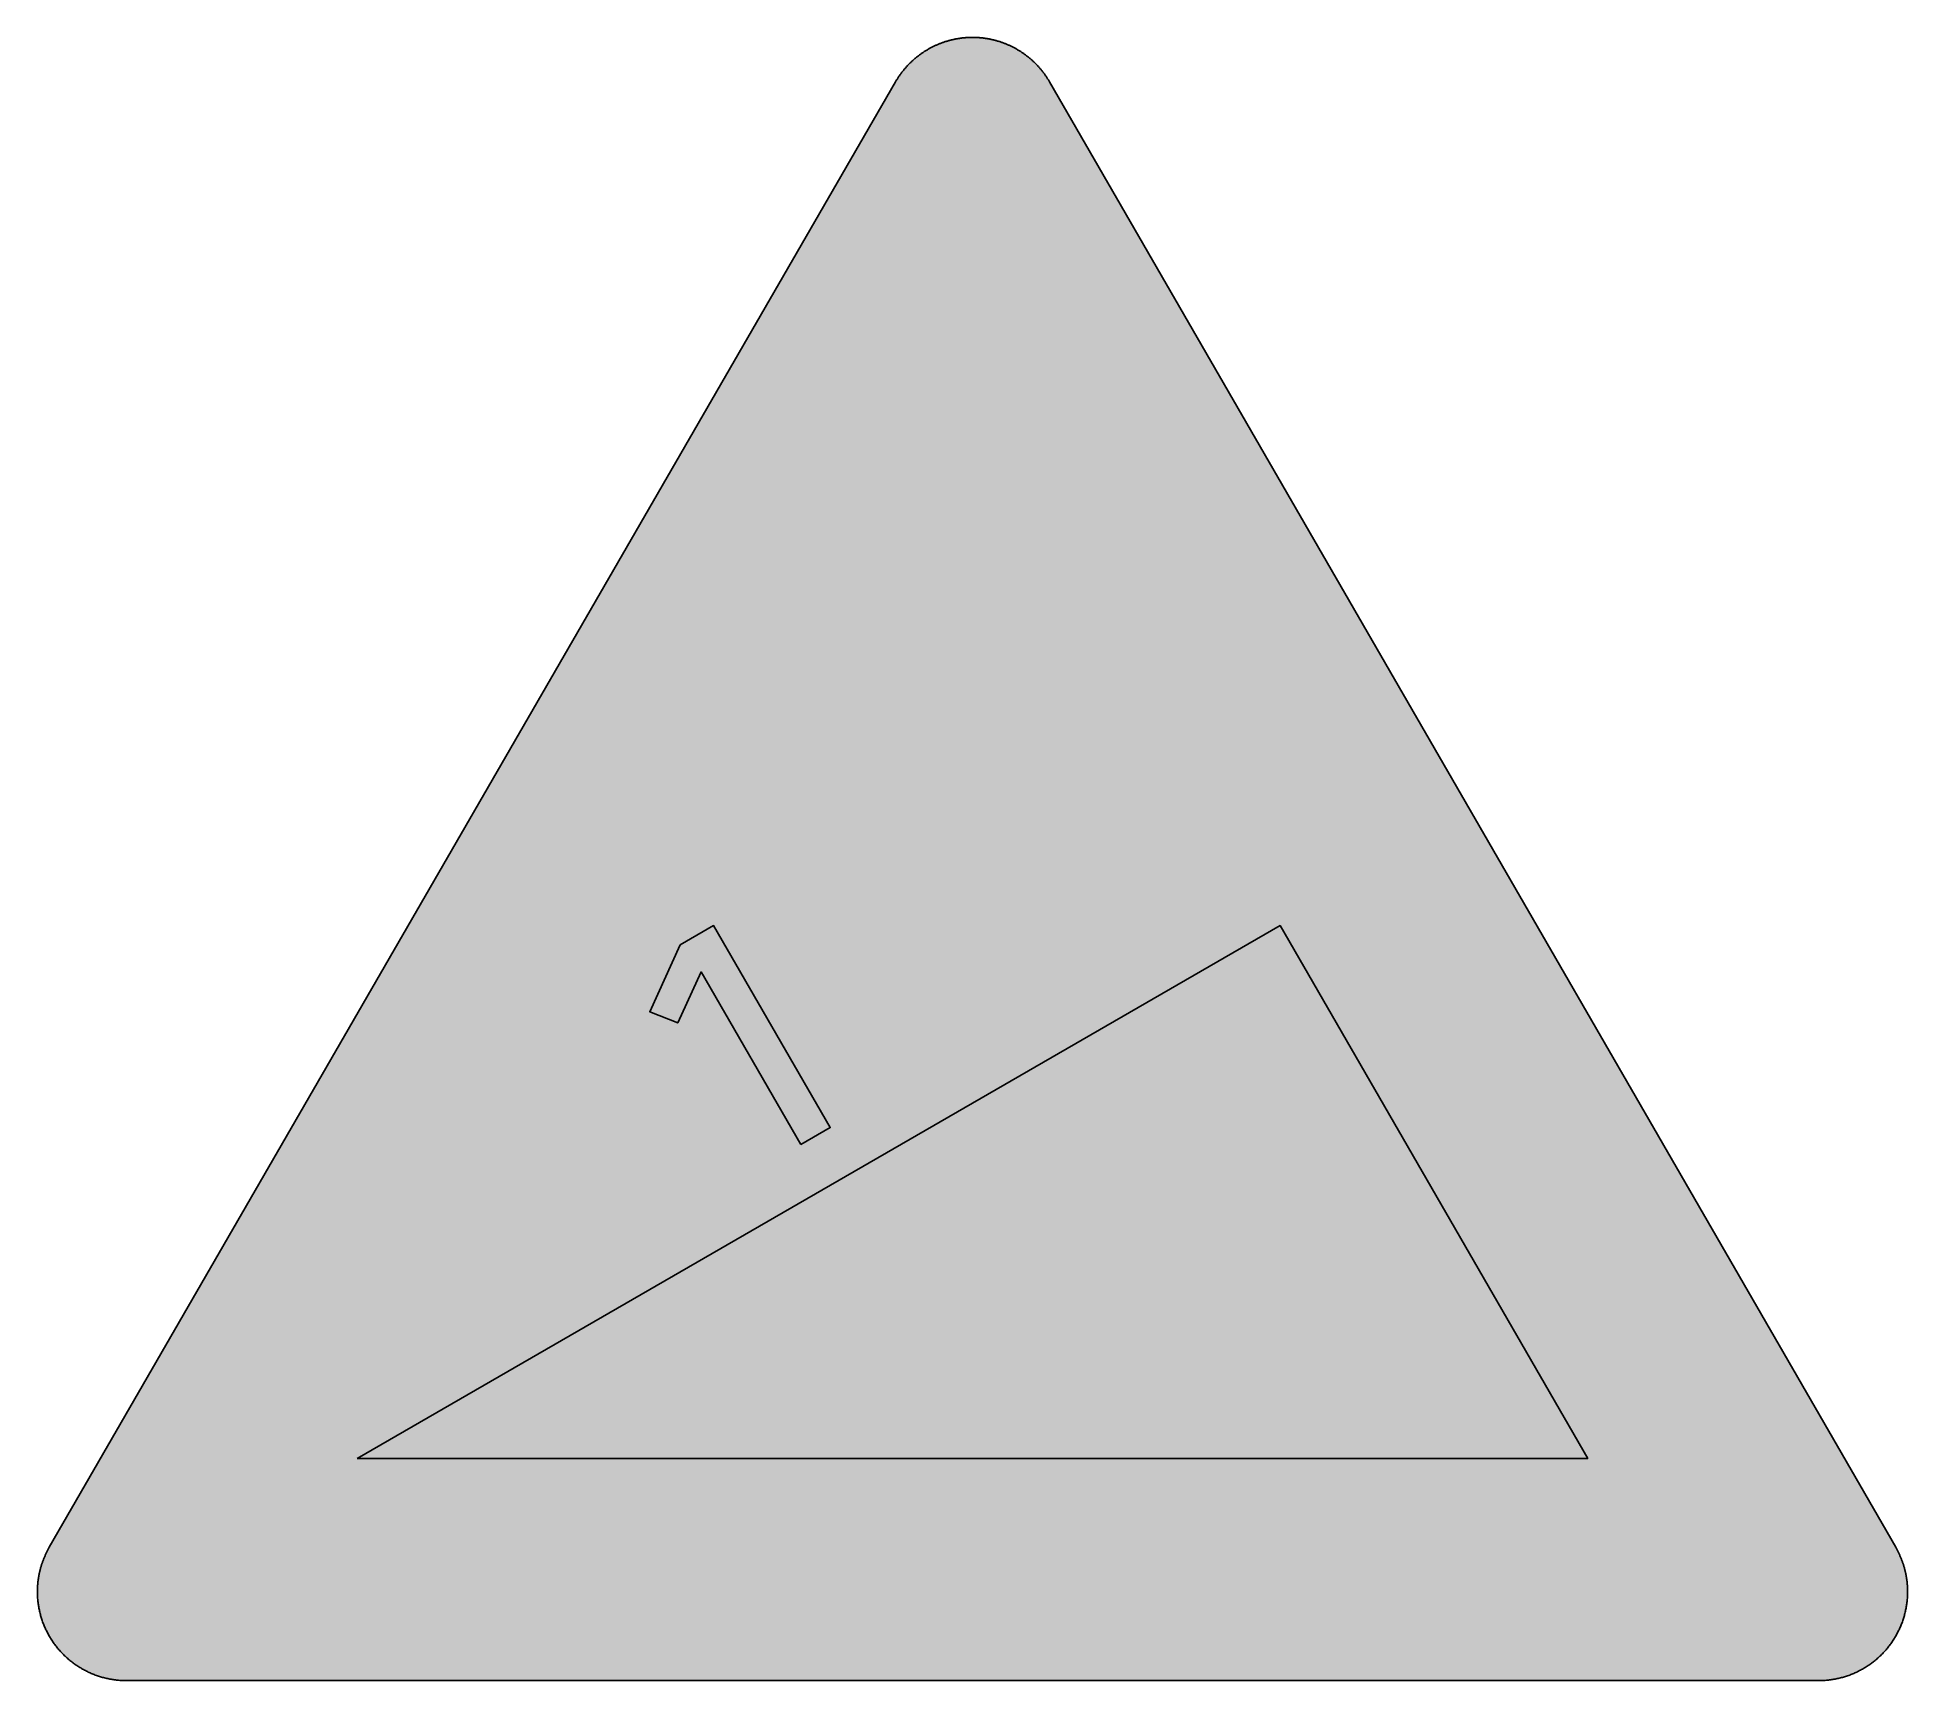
# Model space of a CAD drawing. Header units: millimetres. Extents: x 0 to 297, y 0 to 261.
import ezdxf

# ---------------------------------------------------------------- set-up
doc = ezdxf.new("R2010")
doc.units = ezdxf.units.MM

msp = doc.modelspace()

# ---------------------------------------------------------------- hatches: boundary and pattern name
for color, points in [(254, [(14.1633, 0.0526), (13.9878, 0.0533), (13.8125, 0.0559), (13.6373, 0.061), (13.462, 0.0686), (13.2893, 0.0787), (13.114, 0.0914), (12.9413, 0.1041), (12.7686, 0.1194), (12.5959, 0.1397), (12.4231, 0.16), (12.2504, 0.1803), (12.0777, 0.2057), (11.9075, 0.2337), (11.7373, 0.2616), (11.5672, 0.2921), (11.397, 0.3251), (11.2268, 0.3607), (11.0592, 0.3962), (10.8915, 0.4369), (10.7239, 0.4775), (10.5562, 0.5207), (10.3886, 0.5664), (10.2235, 0.6121), (10.0584, 0.6604), (9.8933, 0.7137), (9.7307, 0.7645), (9.5682, 0.8204), (9.4056, 0.8788), (9.2431, 0.9373), (9.083, 0.9982), (8.923, 1.0617), (8.763, 1.1252), (8.6055, 1.1938), (8.4455, 1.2624), (8.2906, 1.331), (8.1331, 1.4046), (7.9781, 1.4783), (7.8232, 1.5545), (7.6708, 1.6332), (7.5184, 1.7145), (7.366, 1.7958), (7.2161, 1.8796), (7.0663, 1.966), (6.919, 2.0549), (6.7716, 2.1438), (6.6243, 2.2352), (6.4795, 2.3266), (6.3348, 2.4232), (6.19, 2.5197), (6.0477, 2.6187), (5.908, 2.7178), (5.7683, 2.8219), (5.6286, 2.9261), (5.4915, 3.0302), (5.3543, 3.1394), (5.2197, 3.2487), (5.0851, 3.3579), (4.953, 3.4722), (4.8209, 3.5865), (4.6914, 3.7033), (4.5644, 3.8202), (4.4348, 3.9395), (4.3104, 4.0615), (4.1859, 4.1859), (4.0615, 4.3104), (3.9395, 4.4374), (3.8202, 4.5644), (3.7033, 4.6914), (3.5865, 4.8235), (3.4722, 4.953), (3.3579, 5.0876), (3.2487, 5.2197), (3.1369, 5.3543), (3.0302, 5.4915), (2.9235, 5.6286), (2.8194, 5.7683), (2.7178, 5.908), (2.6187, 6.0503), (2.5197, 6.19), (2.4232, 6.3348), (2.3266, 6.4795), (2.2352, 6.6243), (2.1438, 6.7716), (2.0523, 6.919), (1.966, 7.0663), (1.8796, 7.2161), (1.7958, 7.366), (1.7145, 7.5184), (1.6332, 7.6708), (1.5545, 7.8232), (1.4783, 7.9781), (1.4046, 8.1331), (1.331, 8.2906), (1.2598, 8.4455), (1.1913, 8.6055), (1.1252, 8.763), (1.0592, 8.923), (0.9982, 9.083), (0.9373, 9.2431), (0.8763, 9.4056), (0.8204, 9.5682), (0.7645, 9.7307), (0.7112, 9.8933), (0.6604, 10.0584), (0.6121, 10.2235), (0.5639, 10.3911), (0.5207, 10.5562), (0.4775, 10.7239), (0.4343, 10.8915), (0.3962, 11.0592), (0.3607, 11.2268), (0.3251, 11.397), (0.2921, 11.5672), (0.2616, 11.7373), (0.2311, 11.9075), (0.2057, 12.0802), (0.1803, 12.2504), (0.1575, 12.4231), (0.1372, 12.5959), (0.1194, 12.7686), (0.1041, 12.9413), (0.0889, 13.114), (0.0787, 13.2893), (0.0686, 13.462), (0.061, 13.6373), (0.0559, 13.8125), (0.0508, 13.9878), (0.0508, 14.163), (0.0508, 14.2773), (0.0533, 14.3942), (0.0559, 14.511), (0.0584, 14.6253), (0.0635, 14.7422), (0.0686, 14.859), (0.0737, 14.9733), (0.0813, 15.0901), (0.0889, 15.2044), (0.0991, 15.3187), (0.1092, 15.4356), (0.1194, 15.5499), (0.1321, 15.6642), (0.1448, 15.7785), (0.1575, 15.8953), (0.1727, 16.0096), (0.188, 16.1239), (0.2032, 16.2382), (0.221, 16.35), (0.2413, 16.4643), (0.2591, 16.5786), (0.2794, 16.6929), (0.2997, 16.8046), (0.3226, 16.9189), (0.3454, 17.0307), (0.3708, 17.145), (0.3937, 17.2568), (0.4191, 17.3685), (0.447, 17.4803), (0.475, 17.592), (0.5029, 17.7038), (0.5334, 17.8156), (0.5613, 17.9273), (0.5944, 18.0365), (0.6248, 18.1483), (0.6579, 18.2575), (0.6934, 18.3693), (0.7264, 18.4785), (0.762, 18.5877), (0.8001, 18.6969), (0.8382, 18.8062), (0.8763, 18.9128), (0.9144, 19.0221), (0.955, 19.1313), (0.9957, 19.238), (1.0389, 19.3446), (1.0795, 19.4539), (1.1252, 19.5605), (1.1684, 19.6647), (1.2141, 19.7714), (1.2598, 19.878), (1.3081, 19.9822), (1.3564, 20.0889), (1.4046, 20.193), (1.4554, 20.2971), (1.5062, 20.4013), (1.557, 20.5054), (1.6104, 20.607), (1.6637, 20.7112), (1.717, 20.8128), (1.7729, 20.9144), (1.8263, 21.016), (1.8847, 21.1176), (1.9406, 21.2192), (136.2523, 253.8501), (136.3091, 253.9492), (136.3675, 254.0483), (136.4285, 254.1473), (136.4894, 254.2464), (136.5504, 254.3454), (136.6139, 254.442), (136.6774, 254.5385), (136.7409, 254.635), (136.8044, 254.7315), (136.8704, 254.8255), (136.9365, 254.922), (137.0025, 255.016), (137.0711, 255.11), (137.1397, 255.2014), (137.2083, 255.2954), (137.2794, 255.3868), (137.3505, 255.4783), (137.4216, 255.5672), (137.4927, 255.6586), (137.5664, 255.7475), (137.6401, 255.8364), (137.7137, 255.9253), (137.7874, 256.0117), (137.8636, 256.098), (137.9398, 256.1844), (138.016, 256.2708), (138.0947, 256.3546), (138.1735, 256.4409), (138.2522, 256.5222), (138.3309, 256.606), (138.4122, 256.6899), (138.4935, 256.7711), (138.5748, 256.8524), (138.6586, 256.9312), (138.7399, 257.0124), (138.8237, 257.0912), (138.9075, 257.1699), (138.9939, 257.2461), (139.0802, 257.3249), (139.1641, 257.4011), (139.253, 257.4747), (139.3393, 257.5509), (139.4282, 257.6246), (139.5171, 257.6982), (139.606, 257.7719), (139.6949, 257.843), (139.7864, 257.9141), (139.8778, 257.9853), (139.9692, 258.0564), (140.0607, 258.125), (140.1547, 258.1935), (140.2486, 258.2596), (140.3426, 258.3282), (140.4366, 258.3942), (140.5331, 258.4602), (140.6296, 258.5237), (140.7262, 258.5872), (140.8227, 258.6507), (140.9192, 258.7142), (141.0183, 258.7752), (141.1173, 258.8362), (141.2164, 258.8946), (141.3154, 258.9555), (141.4145, 259.014), (141.5161, 259.0698), (141.6177, 259.1283), (141.7193, 259.1841), (141.8209, 259.2375), (141.9225, 259.2934), (142.0266, 259.3467), (142.1308, 259.3975), (142.2324, 259.4508), (142.3365, 259.5016), (142.4407, 259.5499), (142.5473, 259.6007), (142.6515, 259.6464), (142.7556, 259.6947), (142.8623, 259.7404), (142.969, 259.7861), (143.0757, 259.8318), (143.1823, 259.875), (143.289, 259.9182), (143.3957, 259.9588), (143.5049, 259.9995), (143.6116, 260.0401), (143.7208, 260.0808), (143.83, 260.1189), (143.9393, 260.1544), (144.0485, 260.1925), (144.1577, 260.2281), (144.2669, 260.2636), (144.3761, 260.2967), (144.4879, 260.3297), (144.5971, 260.3627), (144.7089, 260.3932), (144.8206, 260.4237), (144.9299, 260.4516), (145.0416, 260.4821), (145.1534, 260.5075), (145.2651, 260.5354), (145.3794, 260.5608), (145.4912, 260.5862), (145.603, 260.6091), (145.7173, 260.6319), (145.829, 260.6548), (145.9433, 260.6751), (146.0551, 260.6954), (146.1694, 260.7158), (146.2837, 260.7335), (146.398, 260.7513), (146.5123, 260.7666), (146.6266, 260.7818), (146.7409, 260.797), (146.8552, 260.8123), (146.9695, 260.825), (147.0838, 260.8351), (147.2006, 260.8478), (147.3149, 260.858), (147.4292, 260.8656), (147.5461, 260.8732), (147.6604, 260.8809), (147.7772, 260.8859), (147.8915, 260.8936), (148.0083, 260.8961), (148.1226, 260.9012), (148.2395, 260.9037), (148.3563, 260.9037), (148.4706, 260.9037), (148.5875, 260.9037), (148.7043, 260.9037), (148.8186, 260.9012), (148.9354, 260.8961), (149.0523, 260.8936), (149.1666, 260.8859), (149.2834, 260.8809), (149.3977, 260.8732), (149.512, 260.8656), (149.6289, 260.858), (149.7432, 260.8478), (149.8575, 260.8351), (149.9743, 260.825), (150.0886, 260.8123), (150.2029, 260.797), (150.3172, 260.7818), (150.4315, 260.7666), (150.5458, 260.7513), (150.6601, 260.7335), (150.7744, 260.7158), (150.8862, 260.6954), (151.0005, 260.6751), (151.1148, 260.6548), (151.2265, 260.6319), (151.3408, 260.6091), (151.4526, 260.5862), (151.5643, 260.5608), (151.6761, 260.5354), (151.7879, 260.5075), (151.8996, 260.4821), (152.0114, 260.4516), (152.1231, 260.4237), (152.2349, 260.3932), (152.3467, 260.3627), (152.4559, 260.3297), (152.5676, 260.2967), (152.6769, 260.2636), (152.7861, 260.2281), (152.8953, 260.1925), (153.0045, 260.1544), (153.1137, 260.1189), (153.223, 260.0808), (153.3296, 260.0401), (153.4389, 259.9995), (153.5455, 259.9588), (153.6548, 259.9182), (153.7614, 259.875), (153.8681, 259.8318), (153.9748, 259.7861), (154.0789, 259.7404), (154.1856, 259.6947), (154.2923, 259.6464), (154.3964, 259.6007), (154.5006, 259.5499), (154.6047, 259.5016), (154.7089, 259.4508), (154.813, 259.3975), (154.9171, 259.3467), (155.0187, 259.2934), (155.1203, 259.2375), (155.2245, 259.1841), (155.3261, 259.1283), (155.4251, 259.0698), (155.5267, 259.014), (155.6283, 258.9555), (155.7274, 258.8946), (155.8265, 258.8362), (155.9255, 258.7752), (156.022, 258.7142), (156.1211, 258.6507), (156.2176, 258.5872), (156.3141, 258.5237), (156.4107, 258.4602), (156.5046, 258.3942), (156.6012, 258.3282), (156.6951, 258.2596), (156.7866, 258.1935), (156.8806, 258.125), (156.972, 258.0564), (157.066, 257.9853), (157.1574, 257.9141), (157.2463, 257.843), (157.3378, 257.7719), (157.4267, 257.6982), (157.5156, 257.6246), (157.6019, 257.5509), (157.6908, 257.4747), (157.7772, 257.4011), (157.8635, 257.3249), (157.9499, 257.2461), (158.0337, 257.1699), (158.1201, 257.0912), (158.2039, 257.0124), (158.2852, 256.9312), (158.369, 256.8524), (158.4503, 256.7711), (158.5316, 256.6899), (158.6103, 256.606), (158.6916, 256.5222), (158.7703, 256.4409), (158.8491, 256.3546), (158.9253, 256.2708), (159.004, 256.1844), (159.0802, 256.098), (159.1539, 256.0117), (159.2301, 255.9253), (159.3037, 255.8364), (159.3774, 255.7475), (159.451, 255.6586), (159.5222, 255.5672), (159.5933, 255.4783), (159.6644, 255.3868), (159.7355, 255.2954), (159.8041, 255.2014), (159.8727, 255.11), (159.9387, 255.016), (160.0073, 254.922), (160.0733, 254.8255), (160.1368, 254.7315), (160.2029, 254.635), (160.2664, 254.5385), (160.3299, 254.442), (160.3908, 254.3454), (160.4543, 254.2464), (160.5153, 254.1473), (160.5737, 254.0483), (160.6347, 253.9492), (160.6906, 253.8476), (295.0023, 21.2192), (295.0591, 21.1176), (295.115, 21.016), (295.1709, 20.9144), (295.2267, 20.8128), (295.2801, 20.7112), (295.3334, 20.607), (295.3868, 20.5054), (295.4376, 20.4013), (295.4884, 20.2971), (295.5392, 20.193), (295.5874, 20.0889), (295.6357, 19.9822), (295.6814, 19.878), (295.7297, 19.7714), (295.7754, 19.6647), (295.8186, 19.5605), (295.8617, 19.4539), (295.9049, 19.3446), (295.9481, 19.238), (295.9887, 19.1313), (296.0294, 19.0221), (296.0675, 18.9128), (296.1056, 18.8062), (296.1437, 18.6969), (296.1792, 18.5877), (296.2148, 18.4785), (296.2504, 18.3693), (296.2834, 18.2575), (296.3164, 18.1483), (296.3494, 18.0365), (296.3799, 17.9273), (296.4104, 17.8156), (296.4409, 17.7038), (296.4688, 17.592), (296.4967, 17.4803), (296.5221, 17.3685), (296.5475, 17.2568), (296.5729, 17.145), (296.5958, 17.0307), (296.6212, 16.9189), (296.6415, 16.8046), (296.6644, 16.6929), (296.6822, 16.5786), (296.7025, 16.4643), (296.7203, 16.35), (296.738, 16.2382), (296.7558, 16.1239), (296.7711, 16.0096), (296.7838, 15.8953), (296.799, 15.7785), (296.8117, 15.6642), (296.8244, 15.5499), (296.8346, 15.4356), (296.8447, 15.3187), (296.8523, 15.2044), (296.86, 15.0901), (296.8676, 14.9733), (296.8752, 14.859), (296.8803, 14.7422), (296.8828, 14.6253), (296.8879, 14.511), (296.8904, 14.3942), (296.8904, 14.2773), (296.8904, 14.163), (296.8904, 13.9878), (296.8879, 13.8125), (296.8828, 13.6373), (296.8752, 13.462), (296.865, 13.2893), (296.8523, 13.114), (296.8396, 12.9413), (296.8219, 12.7686), (296.8041, 12.5959), (296.7838, 12.4231), (296.7609, 12.2504), (296.738, 12.0802), (296.7101, 11.9075), (296.6822, 11.7373), (296.6517, 11.5672), (296.6187, 11.397), (296.5831, 11.2268), (296.545, 11.0592), (296.5069, 10.8915), (296.4663, 10.7239), (296.4231, 10.5562), (296.3774, 10.3911), (296.3316, 10.2235), (296.2808, 10.0584), (296.23, 9.8933), (296.1767, 9.7307), (296.1234, 9.5682), (296.0649, 9.4056), (296.0065, 9.2431), (295.9456, 9.083), (295.8821, 8.923), (295.8186, 8.763), (295.75, 8.6055), (295.6814, 8.4455), (295.6103, 8.2906), (295.5392, 8.1331), (295.463, 7.9781), (295.3868, 7.8232), (295.3106, 7.6708), (295.2293, 7.5184), (295.148, 7.366), (295.0642, 7.2161), (294.9778, 7.0663), (294.8889, 6.919), (294.8, 6.7716), (294.7086, 6.6243), (294.6146, 6.4795), (294.5206, 6.3348), (294.4241, 6.19), (294.325, 6.0503), (294.226, 5.908), (294.1218, 5.7683), (294.0177, 5.6286), (293.9136, 5.4915), (293.8043, 5.3543), (293.6951, 5.2197), (293.5859, 5.0876), (293.4716, 4.953), (293.3573, 4.8235), (293.2405, 4.6914), (293.1236, 4.5644), (293.0042, 4.4374), (292.8823, 4.3104), (292.7579, 4.1859), (292.6334, 4.0615), (292.5089, 3.9395), (292.3794, 3.8202), (292.2524, 3.7033), (292.1203, 3.5865), (291.9908, 3.4722), (291.8562, 3.3579), (291.7241, 3.2487), (291.5895, 3.1394), (291.4523, 3.0302), (291.3151, 2.9261), (291.1754, 2.8219), (291.0357, 2.7178), (290.8935, 2.6187), (290.7513, 2.5197), (290.609, 2.4232), (290.4642, 2.3266), (290.3195, 2.2352), (290.1721, 2.1438), (290.0248, 2.0549), (289.8775, 1.966), (289.7276, 1.8796), (289.5778, 1.7958), (289.4254, 1.7145), (289.273, 1.6332), (289.118, 1.5545), (288.9656, 1.4783), (288.8107, 1.4046), (288.6532, 1.331), (288.4957, 1.2624), (288.3383, 1.1938), (288.1808, 1.1252), (288.0208, 1.0617), (287.8607, 0.9982), (287.7007, 0.9373), (287.5382, 0.8788), (287.3756, 0.8204), (287.213, 0.7645), (287.0479, 0.7137), (286.8854, 0.6604), (286.7203, 0.6121), (286.5526, 0.5664), (286.3875, 0.5207), (286.2199, 0.4775), (286.0523, 0.4369), (285.8846, 0.3962), (285.7144, 0.3607), (285.5468, 0.3251), (285.3766, 0.2921), (285.2064, 0.2616), (285.0363, 0.2337), (284.8635, 0.2057), (284.6934, 0.1803), (284.5206, 0.16), (284.3479, 0.1397), (284.1752, 0.1194), (284.0025, 0.1041), (283.8272, 0.0914), (283.6545, 0.0787), (283.4792, 0.0686), (283.3065, 0.061), (283.1313, 0.0559), (282.956, 0.0533), (282.7807, 0.0508)]), (59, [(50.8261, 35.3304), (197.2966, 119.8965), (246.1204, 35.3304)]), (59, [(121.2151, 85.1341), (125.8895, 87.8336), (107.3686, 119.9116), (102.0519, 116.8425), (97.2358, 106.2401), (101.6801, 104.4692), (105.3924, 112.5389)])]:
    msp.add_hatch(color=color).paths.add_polyline_path(points)
h = msp.add_hatch(color=22)
h.paths.add_polyline_path([(14.1633, 5.3442), (13.9344, 5.3467), (13.7084, 5.3543), (13.4849, 5.3696), (13.2613, 5.3873), (13.0378, 5.4127), (12.8194, 5.4458), (12.6009, 5.4813), (12.385, 5.522), (12.1717, 5.5677), (11.9583, 5.621), (11.7475, 5.6769), (11.5392, 5.7404), (11.3335, 5.8064), (11.1303, 5.8776), (10.9296, 5.9538), (10.729, 6.035), (10.5334, 6.1214), (10.3378, 6.2128), (10.1473, 6.3068), (9.9593, 6.4084), (9.7714, 6.5126), (9.5885, 6.6192), (9.4082, 6.7335), (9.2304, 6.8504), (9.0576, 6.9698), (8.8849, 7.0942), (8.7173, 7.2238), (8.5522, 7.3584), (8.3896, 7.493), (8.2321, 7.6352), (8.0772, 7.7775), (7.9273, 7.9273), (7.7775, 8.0772), (7.6352, 8.2321), (7.493, 8.3922), (7.3558, 8.5522), (7.2238, 8.7173), (7.0942, 8.8849), (6.9698, 9.0576), (6.8504, 9.2329), (6.7335, 9.4082), (6.6192, 9.5885), (6.5126, 9.7739), (6.4084, 9.9593), (6.3068, 10.1473), (6.2128, 10.3403), (6.1214, 10.5334), (6.035, 10.729), (5.9538, 10.9296), (5.8776, 11.1303), (5.8064, 11.3335), (5.7404, 11.5392), (5.6769, 11.7475), (5.621, 11.9583), (5.5677, 12.1717), (5.522, 12.385), (5.4813, 12.6009), (5.4432, 12.8194), (5.4127, 13.0404), (5.3873, 13.2613), (5.3696, 13.4849), (5.3543, 13.7084), (5.3467, 13.9344), (5.3416, 14.163), (5.3442, 14.2342), (5.3442, 14.3078), (5.3442, 14.3789), (5.3467, 14.4526), (5.3492, 14.5237), (5.3543, 14.5974), (5.3569, 14.6685), (5.3619, 14.7422), (5.367, 14.8133), (5.3721, 14.8869), (5.3797, 14.9581), (5.3848, 15.0292), (5.3924, 15.1003), (5.4, 15.174), (5.4102, 15.2451), (5.4178, 15.3162), (5.428, 15.3873), (5.4381, 15.4584), (5.4483, 15.5296), (5.461, 15.6007), (5.4737, 15.6718), (5.4864, 15.7429), (5.4991, 15.814), (5.5118, 15.8852), (5.527, 15.9563), (5.5423, 16.0249), (5.5575, 16.096), (5.5728, 16.1671), (5.5905, 16.2357), (5.6083, 16.3068), (5.6261, 16.3754), (5.6439, 16.444), (5.6617, 16.5151), (5.682, 16.5837), (5.7023, 16.6522), (5.7226, 16.7208), (5.7429, 16.7919), (5.7658, 16.8605), (5.7887, 16.9266), (5.8115, 16.9951), (5.8344, 17.0637), (5.8572, 17.1323), (5.8826, 17.2009), (5.908, 17.2669), (5.9334, 17.3355), (5.9588, 17.4015), (5.9868, 17.4676), (6.0147, 17.5362), (6.0427, 17.6022), (6.0706, 17.6682), (6.0985, 17.7343), (6.129, 17.8003), (6.1595, 17.8664), (6.19, 17.9299), (6.2205, 17.9959), (6.2509, 18.0619), (6.284, 18.1254), (6.317, 18.1915), (6.35, 18.255), (6.383, 18.3185), (6.4186, 18.382), (6.4541, 18.4455), (6.4897, 18.509), (6.5253, 18.5725), (140.8356, 251.2042), (140.909, 251.3305), (140.9852, 251.4549), (141.064, 251.5794), (141.1453, 251.7013), (141.2265, 251.8232), (141.3129, 251.9426), (141.3967, 252.0594), (141.4856, 252.1763), (141.5745, 252.2906), (141.666, 252.4023), (141.7599, 252.5141), (141.8539, 252.6233), (141.9504, 252.73), (142.0495, 252.8367), (142.1486, 252.9408), (142.2502, 253.0424), (142.3518, 253.144), (142.4559, 253.2431), (142.5626, 253.3396), (142.6693, 253.4336), (142.7785, 253.5276), (142.8877, 253.619), (142.9995, 253.7104), (143.1112, 253.7968), (143.2255, 253.8832), (143.3424, 253.967), (143.4592, 254.0483), (143.576, 254.1295), (143.6954, 254.2083), (143.8173, 254.2845), (143.9393, 254.3581), (144.0612, 254.4318), (144.1856, 254.5004), (144.3126, 254.569), (144.4371, 254.635), (144.5666, 254.701), (144.6936, 254.762), (144.8232, 254.823), (144.9553, 254.8814), (145.0848, 254.9373), (145.2194, 254.9906), (145.3515, 255.0414), (145.4861, 255.0922), (145.6207, 255.1405), (145.7579, 255.1836), (145.8951, 255.2268), (146.0322, 255.2675), (146.1694, 255.3081), (146.3091, 255.3437), (146.4488, 255.3792), (146.591, 255.4097), (146.7307, 255.4402), (146.873, 255.4681), (147.0152, 255.491), (147.16, 255.5138), (147.3022, 255.5342), (147.447, 255.5519), (147.5918, 255.5697), (147.7391, 255.5824), (147.8839, 255.5926), (148.0312, 255.6027), (148.176, 255.6078), (148.3233, 255.6104), (148.4706, 255.6129), (148.6179, 255.6104), (148.7653, 255.6078), (148.9126, 255.6027), (149.0599, 255.5926), (149.2047, 255.5824), (149.3495, 255.5697), (149.4942, 255.5519), (149.639, 255.5342), (149.7838, 255.5138), (149.926, 255.491), (150.0683, 255.4681), (150.2105, 255.4402), (150.3528, 255.4097), (150.4925, 255.3792), (150.6347, 255.3437), (150.7719, 255.3081), (150.9116, 255.2675), (151.0487, 255.2268), (151.1859, 255.1836), (151.323, 255.1405), (151.4577, 255.0922), (151.5923, 255.0414), (151.7244, 254.9906), (151.8564, 254.9373), (151.9885, 254.8814), (152.1206, 254.823), (152.2501, 254.762), (152.3771, 254.701), (152.5041, 254.635), (152.6311, 254.569), (152.7581, 254.5004), (152.8801, 254.4318), (153.0045, 254.3581), (153.1264, 254.2845), (153.2458, 254.2083), (153.3652, 254.1295), (153.4846, 254.0483), (153.6014, 253.967), (153.7157, 253.8832), (153.83, 253.7968), (153.9443, 253.7104), (154.0561, 253.619), (154.1653, 253.5276), (154.2745, 253.4336), (154.3812, 253.3396), (154.4879, 253.2431), (154.592, 253.144), (154.6936, 253.0424), (154.7952, 252.9408), (154.8943, 252.8367), (154.9933, 252.73), (155.0899, 252.6233), (155.1838, 252.5141), (155.2778, 252.4023), (155.3693, 252.2906), (155.4582, 252.1763), (155.5471, 252.0594), (155.6334, 251.9426), (155.7172, 251.8232), (155.7985, 251.7013), (155.8798, 251.5794), (155.9585, 251.4549), (156.0347, 251.3305), (156.1109, 251.2035), (290.4201, 18.5734), (290.4541, 18.509), (290.4896, 18.4455), (290.5252, 18.382), (290.5608, 18.3185), (290.5938, 18.255), (290.6268, 18.1915), (290.6598, 18.1254), (290.6903, 18.0619), (290.7233, 17.9959), (290.7538, 17.9299), (290.7843, 17.8664), (290.8148, 17.8003), (290.8452, 17.7343), (290.8732, 17.6682), (290.9011, 17.6022), (290.9291, 17.5362), (290.957, 17.4676), (290.9824, 17.4015), (291.0103, 17.3355), (291.0357, 17.2669), (291.0611, 17.2009), (291.084, 17.1323), (291.1094, 17.0637), (291.1323, 16.9951), (291.1551, 16.9266), (291.178, 16.8605), (291.1983, 16.7919), (291.2212, 16.7208), (291.2415, 16.6522), (291.2618, 16.5837), (291.2796, 16.5151), (291.2999, 16.444), (291.3177, 16.3754), (291.3355, 16.3068), (291.3532, 16.2357), (291.3685, 16.1671), (291.3863, 16.096), (291.4015, 16.0249), (291.4167, 15.9563), (291.4294, 15.8852), (291.4447, 15.814), (291.4574, 15.7429), (291.4701, 15.6718), (291.4828, 15.6007), (291.4929, 15.5296), (291.5031, 15.4584), (291.5133, 15.3873), (291.5234, 15.3162), (291.5336, 15.2451), (291.5412, 15.174), (291.5488, 15.1003), (291.5564, 15.0292), (291.5641, 14.9581), (291.5691, 14.8869), (291.5768, 14.8133), (291.5818, 14.7422), (291.5844, 14.6685), (291.5895, 14.5974), (291.592, 14.5237), (291.5945, 14.4526), (291.5971, 14.3789), (291.5996, 14.3078), (291.5996, 14.2342), (291.5996, 14.163), (291.5971, 13.9344), (291.5895, 13.7084), (291.5742, 13.4849), (291.5539, 13.2613), (291.5285, 13.0404), (291.498, 12.8194), (291.4625, 12.6009), (291.4218, 12.385), (291.3736, 12.1717), (291.3228, 11.9583), (291.2643, 11.7475), (291.2034, 11.5392), (291.1373, 11.3335), (291.0637, 11.1303), (290.9875, 10.9296), (290.9062, 10.729), (290.8198, 10.5334), (290.7309, 10.3403), (290.6344, 10.1473), (290.5354, 9.9593), (290.4312, 9.7739), (290.322, 9.5885), (290.2102, 9.4082), (290.0934, 9.2329), (289.974, 9.0576), (289.847, 8.8849), (289.72, 8.7173), (289.5854, 8.5522), (289.4482, 8.3922), (289.3085, 8.2321), (289.1638, 8.0772), (289.0164, 7.9273), (288.8666, 7.7775), (288.7116, 7.6352), (288.5516, 7.493), (288.3916, 7.3584), (288.2265, 7.2238), (288.0563, 7.0942), (287.8861, 6.9698), (287.7109, 6.8504), (287.5331, 6.7335), (287.3527, 6.6192), (287.1699, 6.5126), (286.9844, 6.4084), (286.7965, 6.3068), (286.6034, 6.2128), (286.4104, 6.1214), (286.2148, 6.035), (286.0142, 5.9538), (285.8135, 5.8776), (285.6103, 5.8064), (285.4046, 5.7404), (285.1963, 5.6769), (284.9855, 5.621), (284.7721, 5.5677), (284.5587, 5.522), (284.3428, 5.4813), (284.1244, 5.4458), (283.9034, 5.4127), (283.6824, 5.3873), (283.4589, 5.3696), (283.2354, 5.3543), (283.0093, 5.3467), (282.7807, 5.3442)])
h.paths.add_polyline_path([(44.716, 31.8026), (148.4725, 211.5167), (252.2305, 31.8026)], flags=16)
h = msp.add_hatch(color=59)
h.paths.add_polyline_path([(168.1812, 155.0211), (163.5979, 152.3753), (161.1298, 108.179), (165.7131, 110.8248)])
edge = h.paths.add_edge_path(flags=16)
edge.add_line((147.8167, 133.6725), (147.7518, 133.7818))
edge.add_line((147.7518, 133.7818), (147.6908, 133.891))
edge.add_line((147.6908, 133.891), (147.6299, 134.0002))
edge.add_line((147.6299, 134.0002), (147.5715, 134.112))
edge.add_line((147.5715, 134.112), (147.513, 134.2212))
edge.add_line((147.513, 134.2212), (147.4572, 134.333))
edge.add_line((147.4572, 134.333), (147.4013, 134.4447))
edge.add_line((147.4013, 134.4447), (147.3479, 134.554))
edge.add_line((147.3479, 134.554), (147.2946, 134.6657))
edge.add_line((147.2946, 134.6657), (147.2438, 134.7775))
edge.add_line((147.2438, 134.7775), (147.1955, 134.8892))
edge.add_line((147.1955, 134.8892), (147.1473, 135.001))
edge.add_line((147.1473, 135.001), (147.1016, 135.1128))
edge.add_line((147.1016, 135.1128), (147.0584, 135.222))
edge.add_line((147.0584, 135.222), (147.0152, 135.3337))
edge.add_line((147.0152, 135.3337), (146.9746, 135.4455))
edge.add_line((146.9746, 135.4455), (146.9365, 135.5573))
edge.add_line((146.9365, 135.5573), (146.9009, 135.669))
edge.add_line((146.9009, 135.669), (146.8679, 135.7782))
edge.add_line((146.8679, 135.7782), (146.8374, 135.89))
edge.add_line((146.8374, 135.89), (146.8069, 135.9992))
edge.add_line((146.8069, 135.9992), (146.7815, 136.111))
edge.add_line((146.7815, 136.111), (146.7561, 136.2202))
edge.add_line((146.7561, 136.2202), (146.7358, 136.3294))
edge.add_line((146.7358, 136.3294), (146.7155, 136.4386))
edge.add_line((146.7155, 136.4386), (146.7002, 136.5479))
edge.add_line((146.7002, 136.5479), (146.685, 136.6571))
edge.add_line((146.685, 136.6571), (146.6748, 136.7663))
edge.add_line((146.6748, 136.7663), (146.6647, 136.873))
edge.add_line((146.6647, 136.873), (146.6596, 136.9822))
edge.add_line((146.6596, 136.9822), (146.6571, 137.0889))
edge.add_line((146.6571, 137.0889), (146.6596, 137.1956))
edge.add_line((146.6596, 137.1956), (146.6621, 137.3022))
edge.add_line((146.6621, 137.3022), (146.6698, 137.4089))
edge.add_line((146.6698, 137.4089), (146.6799, 137.5131))
edge.add_line((146.6799, 137.5131), (146.6926, 137.6172))
edge.add_line((146.6926, 137.6172), (146.7104, 137.7213))
edge.add_line((146.7104, 137.7213), (146.7307, 137.8255))
edge.add_line((146.7307, 137.8255), (146.7536, 137.9271))
edge.add_line((146.7536, 137.9271), (146.7815, 138.0312))
edge.add_line((146.7815, 138.0312), (146.812, 138.1328))
edge.add_line((146.812, 138.1328), (146.8476, 138.2319))
edge.add_line((146.8476, 138.2319), (146.8857, 138.3335))
edge.add_line((146.8857, 138.3335), (146.9288, 138.4325))
edge.add_line((146.9288, 138.4325), (146.9746, 138.5291))
edge.add_line((146.9746, 138.5291), (147.0254, 138.6281))
edge.add_line((147.0254, 138.6281), (147.0787, 138.7246))
edge.add_line((147.0787, 138.7246), (147.1371, 138.8212))
edge.add_line((147.1371, 138.8212), (147.1981, 138.9151))
edge.add_line((147.1981, 138.9151), (147.2667, 139.0091))
edge.add_line((147.2667, 139.0091), (147.3378, 139.1031))
edge.add_line((147.3378, 139.1031), (147.4114, 139.1945))
edge.add_line((147.4114, 139.1945), (147.4927, 139.286))
edge.add_line((147.4927, 139.286), (147.5765, 139.3774))
edge.add_line((147.5765, 139.3774), (147.6654, 139.4663))
edge.add_line((147.6654, 139.4663), (147.7569, 139.5552))
edge.add_line((147.7569, 139.5552), (147.8559, 139.6416))
edge.add_line((147.8559, 139.6416), (147.9601, 139.7279))
edge.add_line((147.9601, 139.7279), (148.0668, 139.8118))
edge.add_line((148.0668, 139.8118), (148.1785, 139.8956))
edge.add_line((148.1785, 139.8956), (148.2954, 139.9794))
edge.add_line((148.2954, 139.9794), (148.4198, 140.0607))
edge.add_line((148.4198, 140.0607), (148.5468, 140.1394))
edge.add_line((148.5468, 140.1394), (148.6789, 140.2182))
edge.add_line((148.6789, 140.2182), (148.8135, 140.2944))
edge.add_line((148.8135, 140.2944), (148.9481, 140.3655))
edge.add_line((148.9481, 140.3655), (149.0777, 140.429))
edge.add_line((149.0777, 140.429), (149.2072, 140.4899))
edge.add_line((149.2072, 140.4899), (149.3368, 140.5458))
edge.add_line((149.3368, 140.5458), (149.4638, 140.5966))
edge.add_line((149.4638, 140.5966), (149.5882, 140.6423))
edge.add_line((149.5882, 140.6423), (149.7127, 140.683))
edge.add_line((149.7127, 140.683), (149.8346, 140.7185))
edge.add_line((149.8346, 140.7185), (149.9565, 140.7516))
edge.add_line((149.9565, 140.7516), (150.0759, 140.7795))
edge.add_line((150.0759, 140.7795), (150.1953, 140.8024))
edge.add_line((150.1953, 140.8024), (150.3121, 140.8201))
edge.add_line((150.3121, 140.8201), (150.4264, 140.8354))
edge.add_line((150.4264, 140.8354), (150.5407, 140.8455))
edge.add_line((150.5407, 140.8455), (150.655, 140.8506))
edge.add_line((150.655, 140.8506), (150.7642, 140.8532))
edge.add_line((150.7642, 140.8532), (150.876, 140.8506))
edge.add_line((150.876, 140.8506), (150.9852, 140.8455))
edge.add_line((150.9852, 140.8455), (151.0919, 140.8354))
edge.add_line((151.0919, 140.8354), (151.1986, 140.8227))
edge.add_line((151.1986, 140.8227), (151.3027, 140.8049))
edge.add_line((151.3027, 140.8049), (151.4069, 140.7846))
edge.add_line((151.4069, 140.7846), (151.5085, 140.7592))
edge.add_line((151.5085, 140.7592), (151.6101, 140.7312))
edge.add_line((151.6101, 140.7312), (151.7091, 140.7008))
edge.add_line((151.7091, 140.7008), (151.8082, 140.6652))
edge.add_line((151.8082, 140.6652), (151.9072, 140.6271))
edge.add_line((151.9072, 140.6271), (152.0012, 140.5865))
edge.add_line((152.0012, 140.5865), (152.0977, 140.5407))
edge.add_line((152.0977, 140.5407), (152.1917, 140.495))
edge.add_line((152.1917, 140.495), (152.2832, 140.4442))
edge.add_line((152.2832, 140.4442), (152.3771, 140.3909))
edge.add_line((152.3771, 140.3909), (152.466, 140.335))
edge.add_line((152.466, 140.335), (152.5575, 140.274))
edge.add_line((152.5575, 140.274), (152.6438, 140.2131))
edge.add_line((152.6438, 140.2131), (152.7327, 140.1496))
edge.add_line((152.7327, 140.1496), (152.8191, 140.081))
edge.add_line((152.8191, 140.081), (152.9029, 140.0124))
edge.add_line((152.9029, 140.0124), (152.9867, 139.9413))
edge.add_line((152.9867, 139.9413), (153.0706, 139.8651))
edge.add_line((153.0706, 139.8651), (153.1544, 139.7889))
edge.add_line((153.1544, 139.7889), (153.2357, 139.7102))
edge.add_line((153.2357, 139.7102), (153.3144, 139.6289))
edge.add_line((153.3144, 139.6289), (153.3931, 139.5476))
edge.add_line((153.3931, 139.5476), (153.4719, 139.4612))
edge.add_line((153.4719, 139.4612), (153.5506, 139.3749))
edge.add_line((153.5506, 139.3749), (153.6268, 139.286))
edge.add_line((153.6268, 139.286), (153.703, 139.1945))
edge.add_line((153.703, 139.1945), (153.7767, 139.1031))
edge.add_line((153.7767, 139.1031), (153.8503, 139.0091))
edge.add_line((153.8503, 139.0091), (153.924, 138.9126))
edge.add_line((153.924, 138.9126), (153.9951, 138.8161))
edge.add_line((153.9951, 138.8161), (154.0662, 138.717))
edge.add_line((154.0662, 138.717), (154.1374, 138.618))
edge.add_line((154.1374, 138.618), (154.2059, 138.5164))
edge.add_line((154.2059, 138.5164), (154.2745, 138.4122))
edge.add_line((154.2745, 138.4122), (154.3431, 138.3081))
edge.add_line((154.3431, 138.3081), (154.4117, 138.2039))
edge.add_line((154.4117, 138.2039), (154.4777, 138.0973))
edge.add_line((154.4777, 138.0973), (154.5438, 137.9906))
edge.add_line((154.5438, 137.9906), (154.6073, 137.8839))
edge.add_line((154.6073, 137.8839), (154.6733, 137.7747))
edge.add_line((154.6733, 137.7747), (154.7368, 137.6655))
edge.add_line((154.7368, 137.6655), (154.7978, 137.5562))
edge.add_line((154.7978, 137.5562), (154.8613, 137.447))
edge.add_line((154.8613, 137.447), (154.9222, 137.3378))
edge.add_line((154.9222, 137.3378), (154.9806, 137.226))
edge.add_line((154.9806, 137.226), (155.0391, 137.1168))
edge.add_line((155.0391, 137.1168), (155.0975, 137.0051))
edge.add_line((155.0975, 137.0051), (155.1508, 136.8933))
edge.add_line((155.1508, 136.8933), (155.2067, 136.7841))
edge.add_line((155.2067, 136.7841), (155.26, 136.6723))
edge.add_line((155.26, 136.6723), (155.3108, 136.5606))
edge.add_line((155.3108, 136.5606), (155.3616, 136.4513))
edge.add_line((155.3616, 136.4513), (155.4099, 136.3396))
edge.add_line((155.4099, 136.3396), (155.4556, 136.2278))
edge.add_line((155.4556, 136.2278), (155.4988, 136.1186))
edge.add_line((155.4988, 136.1186), (155.542, 136.0068))
edge.add_line((155.542, 136.0068), (155.5826, 135.8951))
edge.add_line((155.5826, 135.8951), (155.6233, 135.7859))
edge.add_line((155.6233, 135.7859), (155.6588, 135.6741))
edge.add_line((155.6588, 135.6741), (155.6944, 135.5649))
edge.add_line((155.6944, 135.5649), (155.7249, 135.4531))
edge.add_line((155.7249, 135.4531), (155.7553, 135.3439))
edge.add_line((155.7553, 135.3439), (155.7833, 135.2347))
edge.add_line((155.7833, 135.2347), (155.8087, 135.1255))
edge.add_line((155.8087, 135.1255), (155.8315, 135.0162))
edge.add_line((155.8315, 135.0162), (155.8519, 134.907))
edge.add_line((155.8519, 134.907), (155.8696, 134.7978))
edge.add_line((155.8696, 134.7978), (155.8849, 134.6886))
edge.add_line((155.8849, 134.6886), (155.895, 134.5819))
edge.add_line((155.895, 134.5819), (155.9052, 134.4752))
edge.add_line((155.9052, 134.4752), (155.9128, 134.366))
edge.add_line((155.9128, 134.366), (155.9154, 134.2593))
edge.add_line((155.9154, 134.2593), (155.9154, 134.1552))
edge.add_line((155.9154, 134.1552), (155.9128, 134.0485))
edge.add_line((155.9128, 134.0485), (155.9077, 133.9444))
edge.add_line((155.9077, 133.9444), (155.8976, 133.8377))
edge.add_line((155.8976, 133.8377), (155.8849, 133.7335))
edge.add_line((155.8849, 133.7335), (155.8696, 133.6319))
edge.add_line((155.8696, 133.6319), (155.8519, 133.5278))
edge.add_line((155.8519, 133.5278), (155.829, 133.4262))
edge.add_line((155.829, 133.4262), (155.8011, 133.3246))
edge.add_line((155.8011, 133.3246), (155.7706, 133.223))
edge.add_line((155.7706, 133.223), (155.7376, 133.1239))
edge.add_line((155.7376, 133.1239), (155.6995, 133.0223))
edge.add_line((155.6995, 133.0223), (155.6588, 132.9258))
edge.add_line((155.6588, 132.9258), (155.6131, 132.8268))
edge.add_line((155.6131, 132.8268), (155.5648, 132.7302))
edge.add_line((155.5648, 132.7302), (155.5115, 132.6337))
edge.add_line((155.5115, 132.6337), (155.4531, 132.5372))
edge.add_line((155.4531, 132.5372), (155.3921, 132.4432))
edge.add_line((155.3921, 132.4432), (155.3261, 132.3492))
edge.add_line((155.3261, 132.3492), (155.2575, 132.2578))
edge.add_line((155.2575, 132.2578), (155.1813, 132.1638))
edge.add_line((155.1813, 132.1638), (155.1026, 132.0749))
edge.add_line((155.1026, 132.0749), (155.0187, 131.9835))
edge.add_line((155.0187, 131.9835), (154.9298, 131.8946))
edge.add_line((154.9298, 131.8946), (154.8384, 131.8082))
edge.add_line((154.8384, 131.8082), (154.7393, 131.7193))
edge.add_line((154.7393, 131.7193), (154.6377, 131.6355))
edge.add_line((154.6377, 131.6355), (154.5311, 131.5491))
edge.add_line((154.5311, 131.5491), (154.4193, 131.4653))
edge.add_line((154.4193, 131.4653), (154.3025, 131.384))
edge.add_line((154.3025, 131.384), (154.178, 131.3028))
edge.add_line((154.178, 131.3028), (154.051, 131.2215))
edge.add_line((154.051, 131.2215), (153.9189, 131.1427))
edge.add_line((153.9189, 131.1427), (153.7843, 131.0691))
edge.add_line((153.7843, 131.0691), (153.6522, 130.998))
edge.add_line((153.6522, 130.998), (153.5201, 130.9319))
edge.add_line((153.5201, 130.9319), (153.3906, 130.871))
edge.add_line((153.3906, 130.871), (153.2611, 130.8176))
edge.add_line((153.2611, 130.8176), (153.1341, 130.7668))
edge.add_line((153.1341, 130.7668), (153.0071, 130.7186))
edge.add_line((153.0071, 130.7186), (152.8826, 130.6779))
edge.add_line((152.8826, 130.6779), (152.7607, 130.6424))
edge.add_line((152.7607, 130.6424), (152.6388, 130.6093))
edge.add_line((152.6388, 130.6093), (152.5194, 130.5814))
edge.add_line((152.5194, 130.5814), (152.4, 130.5585))
edge.add_line((152.4, 130.5585), (152.2806, 130.5382))
edge.add_line((152.2806, 130.5382), (152.1663, 130.5255))
edge.add_line((152.1663, 130.5255), (152.0495, 130.5128))
edge.add_line((152.0495, 130.5128), (151.9377, 130.5077))
edge.add_line((151.9377, 130.5077), (151.826, 130.5052))
edge.add_line((151.826, 130.5052), (151.7142, 130.5052))
edge.add_line((151.7142, 130.5052), (151.605, 130.5128))
edge.add_line((151.605, 130.5128), (151.4958, 130.5204))
edge.add_line((151.4958, 130.5204), (151.3891, 130.5331))
edge.add_line((151.3891, 130.5331), (151.2824, 130.5509))
edge.add_line((151.2824, 130.5509), (151.1783, 130.5712))
edge.add_line((151.1783, 130.5712), (151.0741, 130.5941))
edge.add_line((151.0741, 130.5941), (150.9725, 130.622))
edge.add_line((150.9725, 130.622), (150.8709, 130.6525))
edge.add_line((150.8709, 130.6525), (150.7719, 130.6881))
edge.add_line((150.7719, 130.6881), (150.6728, 130.7262))
edge.add_line((150.6728, 130.7262), (150.5763, 130.7668))
edge.add_line((150.5763, 130.7668), (150.4798, 130.81))
edge.add_line((150.4798, 130.81), (150.3858, 130.8557))
edge.add_line((150.3858, 130.8557), (150.2918, 130.9065))
edge.add_line((150.2918, 130.9065), (150.1978, 130.9599))
edge.add_line((150.1978, 130.9599), (150.1064, 131.0157))
edge.add_line((150.1064, 131.0157), (150.0149, 131.0742))
edge.add_line((150.0149, 131.0742), (149.926, 131.1351))
edge.add_line((149.926, 131.1351), (149.8371, 131.1986))
edge.add_line((149.8371, 131.1986), (149.7508, 131.2647))
edge.add_line((149.7508, 131.2647), (149.6644, 131.3332))
edge.add_line((149.6644, 131.3332), (149.5781, 131.4044))
edge.add_line((149.5781, 131.4044), (149.4942, 131.478))
edge.add_line((149.4942, 131.478), (149.4104, 131.5542))
edge.add_line((149.4104, 131.5542), (149.3291, 131.633))
edge.add_line((149.3291, 131.633), (149.2479, 131.7142))
edge.add_line((149.2479, 131.7142), (149.1666, 131.7955))
edge.add_line((149.1666, 131.7955), (149.0878, 131.8819))
edge.add_line((149.0878, 131.8819), (149.0091, 131.9682))
edge.add_line((149.0091, 131.9682), (148.9329, 132.0571))
edge.add_line((148.9329, 132.0571), (148.8567, 132.146))
edge.add_line((148.8567, 132.146), (148.7805, 132.2375))
edge.add_line((148.7805, 132.2375), (148.7068, 132.3315))
edge.add_line((148.7068, 132.3315), (148.6332, 132.428))
edge.add_line((148.6332, 132.428), (148.5595, 132.5245))
edge.add_line((148.5595, 132.5245), (148.4884, 132.6236))
edge.add_line((148.4884, 132.6236), (148.4173, 132.7226))
edge.add_line((148.4173, 132.7226), (148.3462, 132.8242))
edge.add_line((148.3462, 132.8242), (148.2776, 132.9258))
edge.add_line((148.2776, 132.9258), (148.209, 133.03))
edge.add_line((148.209, 133.03), (148.1404, 133.1341))
edge.add_line((148.1404, 133.1341), (148.0744, 133.2382))
edge.add_line((148.0744, 133.2382), (148.0083, 133.3449))
edge.add_line((148.0083, 133.3449), (147.9423, 133.4541))
edge.add_line((147.9423, 133.4541), (147.8788, 133.5608))
edge.add_line((147.8788, 133.5608), (147.8153, 133.67))
edge = h.paths.add_edge_path(flags=16)
edge.add_line((158.8163, 140.021), (158.684, 140.2436))
edge.add_line((158.684, 140.2436), (158.5493, 140.4595))
edge.add_line((158.5493, 140.4595), (158.4147, 140.6728))
edge.add_line((158.4147, 140.6728), (158.275, 140.8811))
edge.add_line((158.275, 140.8811), (158.1353, 141.0818))
edge.add_line((158.1353, 141.0818), (157.9931, 141.2799))
edge.add_line((157.9931, 141.2799), (157.8483, 141.4704))
edge.add_line((157.8483, 141.4704), (157.701, 141.6583))
edge.add_line((157.701, 141.6583), (157.5537, 141.8387))
edge.add_line((157.5537, 141.8387), (157.4013, 142.0139))
edge.add_line((157.4013, 142.0139), (157.2489, 142.1867))
edge.add_line((157.2489, 142.1867), (157.0939, 142.3518))
edge.add_line((157.0939, 142.3518), (156.9364, 142.5118))
edge.add_line((156.9364, 142.5118), (156.779, 142.6642))
edge.add_line((156.779, 142.6642), (156.6164, 142.814))
edge.add_line((156.6164, 142.814), (156.4538, 142.9588))
edge.add_line((156.4538, 142.9588), (156.2913, 143.096))
edge.add_line((156.2913, 143.096), (156.1236, 143.2306))
edge.add_line((156.1236, 143.2306), (155.956, 143.3576))
edge.add_line((155.956, 143.3576), (155.7858, 143.4795))
edge.add_line((155.7858, 143.4795), (155.6131, 143.5964))
edge.add_line((155.6131, 143.5964), (155.4404, 143.7081))
edge.add_line((155.4404, 143.7081), (155.2651, 143.8148))
edge.add_line((155.2651, 143.8148), (155.0873, 143.9164))
edge.add_line((155.0873, 143.9164), (154.907, 144.0104))
edge.add_line((154.907, 144.0104), (154.7266, 144.1018))
edge.add_line((154.7266, 144.1018), (154.5438, 144.1856))
edge.add_line((154.5438, 144.1856), (154.3609, 144.2644))
edge.add_line((154.3609, 144.2644), (154.1755, 144.338))
edge.add_line((154.1755, 144.338), (153.99, 144.4041))
edge.add_line((153.99, 144.4041), (153.7995, 144.4676))
edge.add_line((153.7995, 144.4676), (153.609, 144.5235))
edge.add_line((153.609, 144.5235), (153.4185, 144.5743))
edge.add_line((153.4185, 144.5743), (153.2255, 144.62))
edge.add_line((153.2255, 144.62), (153.0325, 144.6606))
edge.add_line((153.0325, 144.6606), (152.8343, 144.6936))
edge.add_line((152.8343, 144.6936), (152.6388, 144.7216))
edge.add_line((152.6388, 144.7216), (152.4406, 144.747))
edge.add_line((152.4406, 144.747), (152.24, 144.7622))
edge.add_line((152.24, 144.7622), (152.0393, 144.7749))
edge.add_line((152.0393, 144.7749), (151.8361, 144.7825))
edge.add_line((151.8361, 144.7825), (151.6329, 144.7825))
edge.add_line((151.6329, 144.7825), (151.4272, 144.7775))
edge.add_line((151.4272, 144.7775), (151.2214, 144.7648))
edge.add_line((151.2214, 144.7648), (151.0132, 144.7495))
edge.add_line((151.0132, 144.7495), (150.8049, 144.7267))
edge.add_line((150.8049, 144.7267), (150.5966, 144.6987))
edge.add_line((150.5966, 144.6987), (150.3858, 144.6657))
edge.add_line((150.3858, 144.6657), (150.1724, 144.6251))
edge.add_line((150.1724, 144.6251), (149.9591, 144.5793))
edge.add_line((149.9591, 144.5793), (149.7457, 144.5285))
edge.add_line((149.7457, 144.5285), (149.5298, 144.4727))
edge.add_line((149.5298, 144.4727), (149.3139, 144.4092))
edge.add_line((149.3139, 144.4092), (149.098, 144.3406))
edge.add_line((149.098, 144.3406), (148.8796, 144.2669))
edge.add_line((148.8796, 144.2669), (148.6611, 144.1856))
edge.add_line((148.6611, 144.1856), (148.4401, 144.1018))
edge.add_line((148.4401, 144.1018), (148.2217, 144.0078))
edge.add_line((148.2217, 144.0078), (147.9982, 143.9113))
edge.add_line((147.9982, 143.9113), (147.7772, 143.8072))
edge.add_line((147.7772, 143.8072), (147.5537, 143.698))
edge.add_line((147.5537, 143.698), (147.3302, 143.5837))
edge.add_line((147.3302, 143.5837), (147.1066, 143.4617))
edge.add_line((147.1066, 143.4617), (146.8806, 143.3347))
edge.add_line((146.8806, 143.3347), (146.6571, 143.2027))
edge.add_line((146.6571, 143.2027), (146.4412, 143.068))
edge.add_line((146.4412, 143.068), (146.2278, 142.9334))
edge.add_line((146.2278, 142.9334), (146.0221, 142.7937))
edge.add_line((146.0221, 142.7937), (145.8214, 142.654))
edge.add_line((145.8214, 142.654), (145.6258, 142.5092))
edge.add_line((145.6258, 142.5092), (145.4353, 142.3645))
edge.add_line((145.4353, 142.3645), (145.2499, 142.2171))
edge.add_line((145.2499, 142.2171), (145.0721, 142.0673))
edge.add_line((145.0721, 142.0673), (144.8968, 141.9149))
edge.add_line((144.8968, 141.9149), (144.7292, 141.7625))
edge.add_line((144.7292, 141.7625), (144.5666, 141.605))
edge.add_line((144.5666, 141.605), (144.4092, 141.4475))
edge.add_line((144.4092, 141.4475), (144.2568, 141.2875))
edge.add_line((144.2568, 141.2875), (144.1094, 141.1249))
edge.add_line((144.1094, 141.1249), (143.9697, 140.9598))
edge.add_line((143.9697, 140.9598), (143.8326, 140.7947))
edge.add_line((143.8326, 140.7947), (143.703, 140.6271))
edge.add_line((143.703, 140.6271), (143.5786, 140.4569))
edge.add_line((143.5786, 140.4569), (143.4592, 140.2842))
edge.add_line((143.4592, 140.2842), (143.3474, 140.1115))
edge.add_line((143.3474, 140.1115), (143.2382, 139.9362))
edge.add_line((143.2382, 139.9362), (143.1366, 139.7584))
edge.add_line((143.1366, 139.7584), (143.0401, 139.5781))
edge.add_line((143.0401, 139.5781), (142.9487, 139.3977))
edge.add_line((142.9487, 139.3977), (142.8623, 139.2149))
edge.add_line((142.8623, 139.2149), (142.781, 139.032))
edge.add_line((142.781, 139.032), (142.7074, 138.8466))
edge.add_line((142.7074, 138.8466), (142.6388, 138.6586))
edge.add_line((142.6388, 138.6586), (142.5727, 138.4706))
edge.add_line((142.5727, 138.4706), (142.5169, 138.2801))
edge.add_line((142.5169, 138.2801), (142.4635, 138.0871))
edge.add_line((142.4635, 138.0871), (142.4153, 137.8941))
edge.add_line((142.4153, 137.8941), (142.3746, 137.6985))
edge.add_line((142.3746, 137.6985), (142.3391, 137.5029))
edge.add_line((142.3391, 137.5029), (142.3086, 137.3048))
edge.add_line((142.3086, 137.3048), (142.2832, 137.1067))
edge.add_line((142.2832, 137.1067), (142.2654, 136.906))
edge.add_line((142.2654, 136.906), (142.2502, 136.7028))
edge.add_line((142.2502, 136.7028), (142.2425, 136.4996))
edge.add_line((142.2425, 136.4996), (142.24, 136.2964))
edge.add_line((142.24, 136.2964), (142.2425, 136.0907))
edge.add_line((142.2425, 136.0907), (142.2527, 135.8849))
edge.add_line((142.2527, 135.8849), (142.2654, 135.6766))
edge.add_line((142.2654, 135.6766), (142.2857, 135.4658))
edge.add_line((142.2857, 135.4658), (142.3111, 135.2575))
edge.add_line((142.3111, 135.2575), (142.3441, 135.0442))
edge.add_line((142.3441, 135.0442), (142.3797, 134.8334))
edge.add_line((142.3797, 134.8334), (142.4229, 134.62))
edge.add_line((142.4229, 134.62), (142.4711, 134.4041))
edge.add_line((142.4711, 134.4041), (142.5245, 134.1907))
edge.add_line((142.5245, 134.1907), (142.5829, 133.9748))
edge.add_line((142.5829, 133.9748), (142.6489, 133.7564))
edge.add_line((142.6489, 133.7564), (142.7201, 133.538))
edge.add_line((142.7201, 133.538), (142.7963, 133.3195))
edge.add_line((142.7963, 133.3195), (142.8775, 133.1011))
edge.add_line((142.8775, 133.1011), (142.9664, 132.8801))
edge.add_line((142.9664, 132.8801), (143.0579, 132.6591))
edge.add_line((143.0579, 132.6591), (143.1569, 132.4356))
edge.add_line((143.1569, 132.4356), (143.2611, 132.2146))
edge.add_line((143.2611, 132.2146), (143.3728, 131.9911))
edge.add_line((143.3728, 131.9911), (143.4897, 131.765))
edge.add_line((143.4897, 131.765), (143.6091, 131.5415))
edge.add_line((143.6091, 131.5415), (143.7386, 131.3155))
edge.add_line((143.7386, 131.3155), (143.8681, 131.0945))
edge.add_line((143.8681, 131.0945), (144.0028, 130.876))
edge.add_line((144.0028, 130.876), (144.1399, 130.6627))
edge.add_line((144.1399, 130.6627), (144.2771, 130.4569))
edge.add_line((144.2771, 130.4569), (144.4168, 130.2537))
edge.add_line((144.4168, 130.2537), (144.5616, 130.0582))
edge.add_line((144.5616, 130.0582), (144.7063, 129.8651))
edge.add_line((144.7063, 129.8651), (144.8537, 129.6797))
edge.add_line((144.8537, 129.6797), (145.001, 129.4994))
edge.add_line((145.001, 129.4994), (145.1534, 129.3241))
edge.add_line((145.1534, 129.3241), (145.3058, 129.1539))
edge.add_line((145.3058, 129.1539), (145.4633, 128.9888))
edge.add_line((145.4633, 128.9888), (145.6207, 128.8288))
edge.add_line((145.6207, 128.8288), (145.7808, 128.6739))
edge.add_line((145.7808, 128.6739), (145.9408, 128.524))
edge.add_line((145.9408, 128.524), (146.1059, 128.3818))
edge.add_line((146.1059, 128.3818), (146.271, 128.2446))
edge.add_line((146.271, 128.2446), (146.4386, 128.11))
edge.add_line((146.4386, 128.11), (146.6063, 127.983))
edge.add_line((146.6063, 127.983), (146.779, 127.8611))
edge.add_line((146.779, 127.8611), (146.9517, 127.7442))
edge.add_line((146.9517, 127.7442), (147.1244, 127.635))
edge.add_line((147.1244, 127.635), (147.3022, 127.5283))
edge.add_line((147.3022, 127.5283), (147.48, 127.4293))
edge.add_line((147.48, 127.4293), (147.6604, 127.3353))
edge.add_line((147.6604, 127.3353), (147.8407, 127.2438))
edge.add_line((147.8407, 127.2438), (148.0236, 127.1626))
edge.add_line((148.0236, 127.1626), (148.209, 127.0838))
edge.add_line((148.209, 127.0838), (148.397, 127.0102))
edge.add_line((148.397, 127.0102), (148.5849, 126.9441))
edge.add_line((148.5849, 126.9441), (148.7729, 126.8806))
edge.add_line((148.7729, 126.8806), (148.9659, 126.8247))
edge.add_line((148.9659, 126.8247), (149.1564, 126.7765))
edge.add_line((149.1564, 126.7765), (149.352, 126.7308))
edge.add_line((149.352, 126.7308), (149.5476, 126.6901))
edge.add_line((149.5476, 126.6901), (149.7432, 126.6571))
edge.add_line((149.7432, 126.6571), (149.9413, 126.6292))
edge.add_line((149.9413, 126.6292), (150.1419, 126.6063))
edge.add_line((150.1419, 126.6063), (150.3426, 126.5911))
edge.add_line((150.3426, 126.5911), (150.5458, 126.5784))
edge.add_line((150.5458, 126.5784), (150.749, 126.5733))
edge.add_line((150.749, 126.5733), (150.9522, 126.5733))
edge.add_line((150.9522, 126.5733), (151.1579, 126.5784))
edge.add_line((151.1579, 126.5784), (151.3662, 126.5911))
edge.add_line((151.3662, 126.5911), (151.5745, 126.6088))
edge.add_line((151.5745, 126.6088), (151.7828, 126.6292))
edge.add_line((151.7828, 126.6292), (151.9936, 126.6596))
edge.add_line((151.9936, 126.6596), (152.207, 126.6927))
edge.add_line((152.207, 126.6927), (152.4178, 126.7333))
edge.add_line((152.4178, 126.7333), (152.6311, 126.779))
edge.add_line((152.6311, 126.779), (152.847, 126.8298))
edge.add_line((152.847, 126.8298), (153.0629, 126.8882))
edge.add_line((153.0629, 126.8882), (153.2788, 126.9517))
edge.add_line((153.2788, 126.9517), (153.4973, 127.0203))
edge.add_line((153.4973, 127.0203), (153.7157, 127.094))
edge.add_line((153.7157, 127.094), (153.9342, 127.1753))
edge.add_line((153.9342, 127.1753), (154.1551, 127.2616))
edge.add_line((154.1551, 127.2616), (154.3761, 127.3531))
edge.add_line((154.3761, 127.3531), (154.5971, 127.4496))
edge.add_line((154.5971, 127.4496), (154.8206, 127.5537))
edge.add_line((154.8206, 127.5537), (155.0441, 127.6629))
edge.add_line((155.0441, 127.6629), (155.2677, 127.7798))
edge.add_line((155.2677, 127.7798), (155.4912, 127.9017))
edge.add_line((155.4912, 127.9017), (155.7172, 128.0287))
edge.add_line((155.7172, 128.0287), (155.9408, 128.1608))
edge.add_line((155.9408, 128.1608), (156.1567, 128.2929))
edge.add_line((156.1567, 128.2929), (156.37, 128.43))
edge.add_line((156.37, 128.43), (156.5758, 128.5672))
edge.add_line((156.5758, 128.5672), (156.7764, 128.7094))
edge.add_line((156.7764, 128.7094), (156.972, 128.8517))
edge.add_line((156.972, 128.8517), (157.1625, 128.9964))
edge.add_line((157.1625, 128.9964), (157.3454, 129.1438))
edge.add_line((157.3454, 129.1438), (157.5257, 129.2936))
edge.add_line((157.5257, 129.2936), (157.6984, 129.4435))
edge.add_line((157.6984, 129.4435), (157.8661, 129.5984))
edge.add_line((157.8661, 129.5984), (158.0286, 129.7534))
edge.add_line((158.0286, 129.7534), (158.1836, 129.9108))
edge.add_line((158.1836, 129.9108), (158.336, 130.0709))
edge.add_line((158.336, 130.0709), (158.4808, 130.2334))
edge.add_line((158.4808, 130.2334), (158.623, 130.396))
edge.add_line((158.623, 130.396), (158.7576, 130.5636))
edge.add_line((158.7576, 130.5636), (158.8846, 130.7313))
edge.add_line((158.8846, 130.7313), (159.0091, 130.8989))
edge.add_line((159.0091, 130.8989), (159.1285, 131.0716))
edge.add_line((159.1285, 131.0716), (159.2402, 131.2443))
edge.add_line((159.2402, 131.2443), (159.3469, 131.4196))
edge.add_line((159.3469, 131.4196), (159.4485, 131.5949))
edge.add_line((159.4485, 131.5949), (159.545, 131.7752))
edge.add_line((159.545, 131.7752), (159.6339, 131.9555))
edge.add_line((159.6339, 131.9555), (159.7203, 132.1359))
edge.add_line((159.7203, 132.1359), (159.799, 132.3188))
edge.add_line((159.799, 132.3188), (159.8727, 132.5042))
edge.add_line((159.8727, 132.5042), (159.9413, 132.6921))
edge.add_line((159.9413, 132.6921), (160.0048, 132.8801))
edge.add_line((160.0048, 132.8801), (160.0606, 133.0706))
edge.add_line((160.0606, 133.0706), (160.1114, 133.2611))
edge.add_line((160.1114, 133.2611), (160.1572, 133.4541))
edge.add_line((160.1572, 133.4541), (160.1978, 133.6497))
edge.add_line((160.1978, 133.6497), (160.2334, 133.8453))
edge.add_line((160.2334, 133.8453), (160.2638, 134.0409))
edge.add_line((160.2638, 134.0409), (160.2867, 134.239))
edge.add_line((160.2867, 134.239), (160.3045, 134.4397))
edge.add_line((160.3045, 134.4397), (160.3172, 134.6403))
edge.add_line((160.3172, 134.6403), (160.3248, 134.8435))
edge.add_line((160.3248, 134.8435), (160.3248, 135.0467))
edge.add_line((160.3248, 135.0467), (160.3223, 135.2525))
edge.add_line((160.3223, 135.2525), (160.3121, 135.4582))
edge.add_line((160.3121, 135.4582), (160.2969, 135.6665))
edge.add_line((160.2969, 135.6665), (160.2765, 135.8748))
edge.add_line((160.2765, 135.8748), (160.2486, 136.083))
edge.add_line((160.2486, 136.083), (160.2181, 136.2939))
edge.add_line((160.2181, 136.2939), (160.18, 136.5072))
edge.add_line((160.18, 136.5072), (160.1368, 136.7206))
edge.add_line((160.1368, 136.7206), (160.0886, 136.9339))
edge.add_line((160.0886, 136.9339), (160.0327, 137.1473))
edge.add_line((160.0327, 137.1473), (159.9743, 137.3632))
edge.add_line((159.9743, 137.3632), (159.9082, 137.5816))
edge.add_line((159.9082, 137.5816), (159.8371, 137.8001))
edge.add_line((159.8371, 137.8001), (159.7584, 138.0185))
edge.add_line((159.7584, 138.0185), (159.6771, 138.237))
edge.add_line((159.6771, 138.237), (159.5882, 138.4579))
edge.add_line((159.5882, 138.4579), (159.4942, 138.6789))
edge.add_line((159.4942, 138.6789), (159.3952, 138.8999))
edge.add_line((159.3952, 138.8999), (159.291, 139.1234))
edge.add_line((159.291, 139.1234), (159.1793, 139.3469))
edge.add_line((159.1793, 139.3469), (159.065, 139.5705))
edge.add_line((159.065, 139.5705), (158.943, 139.794))
edge.add_line((158.943, 139.794), (158.816, 140.02))
edge = h.paths.add_edge_path(flags=16)
edge.add_line((174.5739, 125.5339), (174.5107, 125.6411))
edge.add_line((174.5107, 125.6411), (174.4472, 125.7529))
edge.add_line((174.4472, 125.7529), (174.3888, 125.8621))
edge.add_line((174.3888, 125.8621), (174.3278, 125.9738))
edge.add_line((174.3278, 125.9738), (174.2694, 126.0831))
edge.add_line((174.2694, 126.0831), (174.2135, 126.1948))
edge.add_line((174.2135, 126.1948), (174.1576, 126.3066))
edge.add_line((174.1576, 126.3066), (174.1043, 126.4158))
edge.add_line((174.1043, 126.4158), (174.051, 126.5276))
edge.add_line((174.051, 126.5276), (174.0002, 126.6393))
edge.add_line((174.0002, 126.6393), (173.9519, 126.7511))
edge.add_line((173.9519, 126.7511), (173.9036, 126.8628))
edge.add_line((173.9036, 126.8628), (173.8579, 126.9721))
edge.add_line((173.8579, 126.9721), (173.8147, 127.0838))
edge.add_line((173.8147, 127.0838), (173.7716, 127.1956))
edge.add_line((173.7716, 127.1956), (173.7335, 127.3073))
edge.add_line((173.7335, 127.3073), (173.6954, 127.4191))
edge.add_line((173.6954, 127.4191), (173.6573, 127.5283))
edge.add_line((173.6573, 127.5283), (173.6242, 127.6401))
edge.add_line((173.6242, 127.6401), (173.5938, 127.7518))
edge.add_line((173.5938, 127.7518), (173.5633, 127.8611))
edge.add_line((173.5633, 127.8611), (173.5379, 127.9728))
edge.add_line((173.5379, 127.9728), (173.5125, 128.082))
edge.add_line((173.5125, 128.082), (173.4922, 128.1913))
edge.add_line((173.4922, 128.1913), (173.4718, 128.3005))
edge.add_line((173.4718, 128.3005), (173.4566, 128.4097))
edge.add_line((173.4566, 128.4097), (173.4414, 128.5189))
edge.add_line((173.4414, 128.5189), (173.4312, 128.6281))
edge.add_line((173.4312, 128.6281), (173.4236, 128.7374))
edge.add_line((173.4236, 128.7374), (173.416, 128.844))
edge.add_line((173.416, 128.844), (173.416, 128.9507))
edge.add_line((173.416, 128.9507), (173.416, 129.0574))
edge.add_line((173.416, 129.0574), (173.4185, 129.1641))
edge.add_line((173.4185, 129.1641), (173.4261, 129.2708))
edge.add_line((173.4261, 129.2708), (173.4363, 129.3749))
edge.add_line((173.4363, 129.3749), (173.449, 129.479))
edge.add_line((173.449, 129.479), (173.4668, 129.5832))
edge.add_line((173.4668, 129.5832), (173.4871, 129.6873))
edge.add_line((173.4871, 129.6873), (173.5099, 129.7889))
edge.add_line((173.5099, 129.7889), (173.5379, 129.8931))
edge.add_line((173.5379, 129.8931), (173.5684, 129.9947))
edge.add_line((173.5684, 129.9947), (173.6039, 130.0937))
edge.add_line((173.6039, 130.0937), (173.642, 130.1953))
edge.add_line((173.642, 130.1953), (173.6852, 130.2944))
edge.add_line((173.6852, 130.2944), (173.7309, 130.3909))
edge.add_line((173.7309, 130.3909), (173.7817, 130.49))
edge.add_line((173.7817, 130.49), (173.8351, 130.5865))
edge.add_line((173.8351, 130.5865), (173.8935, 130.683))
edge.add_line((173.8935, 130.683), (173.9544, 130.777))
edge.add_line((173.9544, 130.777), (174.023, 130.871))
edge.add_line((174.023, 130.871), (174.0916, 130.9649))
edge.add_line((174.0916, 130.9649), (174.1678, 131.0564))
edge.add_line((174.1678, 131.0564), (174.2491, 131.1478))
edge.add_line((174.2491, 131.1478), (174.3329, 131.2393))
edge.add_line((174.3329, 131.2393), (174.4218, 131.3282))
edge.add_line((174.4218, 131.3282), (174.5132, 131.4171))
edge.add_line((174.5132, 131.4171), (174.6123, 131.5034))
edge.add_line((174.6123, 131.5034), (174.7139, 131.5898))
edge.add_line((174.7139, 131.5898), (174.8231, 131.6736))
edge.add_line((174.8231, 131.6736), (174.9349, 131.7574))
edge.add_line((174.9349, 131.7574), (175.0517, 131.8387))
edge.add_line((175.0517, 131.8387), (175.1762, 131.92))
edge.add_line((175.1762, 131.92), (175.3032, 132.0013))
edge.add_line((175.3032, 132.0013), (175.4353, 132.08))
edge.add_line((175.4353, 132.08), (175.5699, 132.1562))
edge.add_line((175.5699, 132.1562), (175.702, 132.2248))
edge.add_line((175.702, 132.2248), (175.834, 132.2908))
edge.add_line((175.834, 132.2908), (175.9636, 132.3518))
edge.add_line((175.9636, 132.3518), (176.0931, 132.4077))
edge.add_line((176.0931, 132.4077), (176.2201, 132.4585))
edge.add_line((176.2201, 132.4585), (176.3446, 132.5042))
edge.add_line((176.3446, 132.5042), (176.469, 132.5448))
edge.add_line((176.469, 132.5448), (176.591, 132.5804))
edge.add_line((176.591, 132.5804), (176.7129, 132.6134))
edge.add_line((176.7129, 132.6134), (176.8323, 132.6413))
edge.add_line((176.8323, 132.6413), (176.9516, 132.6642))
edge.add_line((176.9516, 132.6642), (177.0685, 132.682))
edge.add_line((177.0685, 132.682), (177.1828, 132.6972))
edge.add_line((177.1828, 132.6972), (177.2971, 132.7074))
edge.add_line((177.2971, 132.7074), (177.4088, 132.7125))
edge.add_line((177.4088, 132.7125), (177.5206, 132.715))
edge.add_line((177.5206, 132.715), (177.6324, 132.7125))
edge.add_line((177.6324, 132.7125), (177.739, 132.7074))
edge.add_line((177.739, 132.7074), (177.8483, 132.6972))
edge.add_line((177.8483, 132.6972), (177.9549, 132.6845))
edge.add_line((177.9549, 132.6845), (178.0591, 132.6667))
edge.add_line((178.0591, 132.6667), (178.1632, 132.6464))
edge.add_line((178.1632, 132.6464), (178.2648, 132.621))
edge.add_line((178.2648, 132.621), (178.3664, 132.5931))
edge.add_line((178.3664, 132.5931), (178.4655, 132.5626))
edge.add_line((178.4655, 132.5626), (178.5645, 132.527))
edge.add_line((178.5645, 132.527), (178.6611, 132.4889))
edge.add_line((178.6611, 132.4889), (178.7576, 132.4483))
edge.add_line((178.7576, 132.4483), (178.8541, 132.4026))
edge.add_line((178.8541, 132.4026), (178.9481, 132.3569))
edge.add_line((178.9481, 132.3569), (179.0395, 132.3061))
edge.add_line((179.0395, 132.3061), (179.131, 132.2527))
edge.add_line((179.131, 132.2527), (179.2224, 132.1943))
edge.add_line((179.2224, 132.1943), (179.3113, 132.1359))
edge.add_line((179.3113, 132.1359), (179.4002, 132.0749))
edge.add_line((179.4002, 132.0749), (179.4891, 132.0114))
edge.add_line((179.4891, 132.0114), (179.5755, 131.9428))
edge.add_line((179.5755, 131.9428), (179.6593, 131.8743))
edge.add_line((179.6593, 131.8743), (179.7431, 131.8006))
edge.add_line((179.7431, 131.8006), (179.8269, 131.7269))
edge.add_line((179.8269, 131.7269), (179.9082, 131.6507))
edge.add_line((179.9082, 131.6507), (179.9895, 131.572))
edge.add_line((179.9895, 131.572), (180.0708, 131.4907))
edge.add_line((180.0708, 131.4907), (180.1495, 131.4069))
edge.add_line((180.1495, 131.4069), (180.2282, 131.3231))
edge.add_line((180.2282, 131.3231), (180.307, 131.2367))
edge.add_line((180.307, 131.2367), (180.3832, 131.1478))
edge.add_line((180.3832, 131.1478), (180.4568, 131.0564))
edge.add_line((180.4568, 131.0564), (180.533, 130.9624))
edge.add_line((180.533, 130.9624), (180.6067, 130.8684))
edge.add_line((180.6067, 130.8684), (180.6804, 130.7744))
edge.add_line((180.6804, 130.7744), (180.7515, 130.6754))
edge.add_line((180.7515, 130.6754), (180.8226, 130.5789))
edge.add_line((180.8226, 130.5789), (180.8937, 130.4773))
edge.add_line((180.8937, 130.4773), (180.9623, 130.3757))
edge.add_line((180.9623, 130.3757), (181.0309, 130.2741))
edge.add_line((181.0309, 130.2741), (181.0995, 130.1699))
edge.add_line((181.0995, 130.1699), (181.168, 130.0658))
edge.add_line((181.168, 130.0658), (181.2341, 129.9591))
edge.add_line((181.2341, 129.9591), (181.3001, 129.8524))
edge.add_line((181.3001, 129.8524), (181.3636, 129.7457))
edge.add_line((181.3636, 129.7457), (181.4271, 129.6365))
edge.add_line((181.4271, 129.6365), (181.4932, 129.5273))
edge.add_line((181.4932, 129.5273), (181.5541, 129.4181))
edge.add_line((181.5541, 129.4181), (181.6176, 129.3089))
edge.add_line((181.6176, 129.3089), (181.676, 129.1971))
edge.add_line((181.676, 129.1971), (181.737, 129.0879))
edge.add_line((181.737, 129.0879), (181.7954, 128.9761))
edge.add_line((181.7954, 128.9761), (181.8513, 128.8669))
edge.add_line((181.8513, 128.8669), (181.9072, 128.7551))
edge.add_line((181.9072, 128.7551), (181.9631, 128.6434))
edge.add_line((181.9631, 128.6434), (182.0164, 128.5342))
edge.add_line((182.0164, 128.5342), (182.0672, 128.4224))
edge.add_line((182.0672, 128.4224), (182.118, 128.3106))
edge.add_line((182.118, 128.3106), (182.1637, 128.2014))
edge.add_line((182.1637, 128.2014), (182.212, 128.0897))
edge.add_line((182.212, 128.0897), (182.2552, 127.9779))
edge.add_line((182.2552, 127.9779), (182.2983, 127.8687))
edge.add_line((182.2983, 127.8687), (182.339, 127.7569))
edge.add_line((182.339, 127.7569), (182.3771, 127.6452))
edge.add_line((182.3771, 127.6452), (182.4152, 127.5359))
edge.add_line((182.4152, 127.5359), (182.4482, 127.4242))
edge.add_line((182.4482, 127.4242), (182.4812, 127.315))
edge.add_line((182.4812, 127.315), (182.5117, 127.2057))
edge.add_line((182.5117, 127.2057), (182.5396, 127.0965))
edge.add_line((182.5396, 127.0965), (182.565, 126.9848))
edge.add_line((182.565, 126.9848), (182.5879, 126.8755))
edge.add_line((182.5879, 126.8755), (182.6082, 126.7663))
edge.add_line((182.6082, 126.7663), (182.626, 126.6596))
edge.add_line((182.626, 126.6596), (182.6412, 126.5504))
edge.add_line((182.6412, 126.5504), (182.6514, 126.4437))
edge.add_line((182.6514, 126.4437), (182.6616, 126.3345))
edge.add_line((182.6616, 126.3345), (182.6692, 126.2278))
edge.add_line((182.6692, 126.2278), (182.6717, 126.1212))
edge.add_line((182.6717, 126.1212), (182.6717, 126.0145))
edge.add_line((182.6717, 126.0145), (182.6692, 125.9103))
edge.add_line((182.6692, 125.9103), (182.6641, 125.8037))
edge.add_line((182.6641, 125.8037), (182.6539, 125.6995))
edge.add_line((182.6539, 125.6995), (182.6412, 125.5954))
edge.add_line((182.6412, 125.5954), (182.626, 125.4938))
edge.add_line((182.626, 125.4938), (182.6057, 125.3896))
edge.add_line((182.6057, 125.3896), (182.5828, 125.288))
edge.add_line((182.5828, 125.288), (182.5574, 125.1864))
edge.add_line((182.5574, 125.1864), (182.5269, 125.0848))
edge.add_line((182.5269, 125.0848), (182.4939, 124.9858))
edge.add_line((182.4939, 124.9858), (182.4558, 124.8842))
edge.add_line((182.4558, 124.8842), (182.4152, 124.7877))
edge.add_line((182.4152, 124.7877), (182.3695, 124.6886))
edge.add_line((182.3695, 124.6886), (182.3212, 124.5921))
edge.add_line((182.3212, 124.5921), (182.2679, 124.4956))
edge.add_line((182.2679, 124.4956), (182.2094, 124.399))
edge.add_line((182.2094, 124.399), (182.1485, 124.3051))
edge.add_line((182.1485, 124.3051), (182.0824, 124.2111))
edge.add_line((182.0824, 124.2111), (182.0113, 124.1196))
edge.add_line((182.0113, 124.1196), (181.9377, 124.0257))
edge.add_line((181.9377, 124.0257), (181.8589, 123.9368))
edge.add_line((181.8589, 123.9368), (181.7751, 123.8453))
edge.add_line((181.7751, 123.8453), (181.6862, 123.7564))
edge.add_line((181.6862, 123.7564), (181.5948, 123.6701))
edge.add_line((181.5948, 123.6701), (181.4957, 123.5837))
edge.add_line((181.4957, 123.5837), (181.3941, 123.4973))
edge.add_line((181.3941, 123.4973), (181.2874, 123.4135))
edge.add_line((181.2874, 123.4135), (181.1731, 123.3297))
edge.add_line((181.1731, 123.3297), (181.0563, 123.2459))
edge.add_line((181.0563, 123.2459), (180.9344, 123.1646))
edge.add_line((180.9344, 123.1646), (180.8074, 123.0859))
edge.add_line((180.8074, 123.0859), (180.6753, 123.0071))
edge.add_line((180.6753, 123.0071), (180.5407, 122.9309))
edge.add_line((180.5407, 122.9309), (180.406, 122.8598))
edge.add_line((180.406, 122.8598), (180.2765, 122.7963))
edge.add_line((180.2765, 122.7963), (180.1444, 122.7353))
edge.add_line((180.1444, 122.7353), (180.0174, 122.6795))
edge.add_line((180.0174, 122.6795), (179.8904, 122.6287))
edge.add_line((179.8904, 122.6287), (179.7634, 122.5829))
edge.add_line((179.7634, 122.5829), (179.639, 122.5398))
edge.add_line((179.639, 122.5398), (179.517, 122.5042))
edge.add_line((179.517, 122.5042), (179.3951, 122.4712))
edge.add_line((179.3951, 122.4712), (179.2732, 122.4432))
edge.add_line((179.2732, 122.4432), (179.1564, 122.4204))
edge.add_line((179.1564, 122.4204), (179.037, 122.4001))
edge.add_line((179.037, 122.4001), (178.9201, 122.3874))
edge.add_line((178.9201, 122.3874), (178.8058, 122.3747))
edge.add_line((178.8058, 122.3747), (178.6941, 122.3696))
edge.add_line((178.6941, 122.3696), (178.5798, 122.367))
edge.add_line((178.5798, 122.367), (178.4706, 122.367))
edge.add_line((178.4706, 122.367), (178.3613, 122.3747))
edge.add_line((178.3613, 122.3747), (178.2521, 122.3823))
edge.add_line((178.2521, 122.3823), (178.1454, 122.395))
edge.add_line((178.1454, 122.395), (178.0388, 122.4128))
edge.add_line((178.0388, 122.4128), (177.9346, 122.4331))
edge.add_line((177.9346, 122.4331), (177.8305, 122.4559))
edge.add_line((177.8305, 122.4559), (177.7289, 122.4839))
edge.add_line((177.7289, 122.4839), (177.6273, 122.5144))
edge.add_line((177.6273, 122.5144), (177.5282, 122.5499))
edge.add_line((177.5282, 122.5499), (177.4292, 122.5855))
edge.add_line((177.4292, 122.5855), (177.3326, 122.6261))
edge.add_line((177.3326, 122.6261), (177.2361, 122.6718))
edge.add_line((177.2361, 122.6718), (177.1421, 122.7176))
edge.add_line((177.1421, 122.7176), (177.0482, 122.7684))
edge.add_line((177.0482, 122.7684), (176.9542, 122.8217))
edge.add_line((176.9542, 122.8217), (176.8627, 122.8776))
edge.add_line((176.8627, 122.8776), (176.7713, 122.936))
edge.add_line((176.7713, 122.936), (176.6824, 122.997))
edge.add_line((176.6824, 122.997), (176.5935, 123.0605))
edge.add_line((176.5935, 123.0605), (176.5071, 123.1265))
edge.add_line((176.5071, 123.1265), (176.4208, 123.1951))
edge.add_line((176.4208, 123.1951), (176.3344, 123.2662))
edge.add_line((176.3344, 123.2662), (176.2506, 123.3399))
edge.add_line((176.2506, 123.3399), (176.1668, 123.4161))
edge.add_line((176.1668, 123.4161), (176.0855, 123.4948))
edge.add_line((176.0855, 123.4948), (176.0042, 123.5761))
edge.add_line((176.0042, 123.5761), (175.9229, 123.6574))
edge.add_line((175.9229, 123.6574), (175.8442, 123.7412))
edge.add_line((175.8442, 123.7412), (175.7655, 123.8301))
edge.add_line((175.7655, 123.8301), (175.6893, 123.9164))
edge.add_line((175.6893, 123.9164), (175.6131, 124.0079))
edge.add_line((175.6131, 124.0079), (175.5369, 124.0993))
edge.add_line((175.5369, 124.0993), (175.4632, 124.1933))
edge.add_line((175.4632, 124.1933), (175.3895, 124.2898))
edge.add_line((175.3895, 124.2898), (175.3159, 124.3863))
edge.add_line((175.3159, 124.3863), (175.2448, 124.4829))
edge.add_line((175.2448, 124.4829), (175.1736, 124.5845))
edge.add_line((175.1736, 124.5845), (175.1025, 124.6835))
edge.add_line((175.1025, 124.6835), (175.0339, 124.7877))
edge.add_line((175.0339, 124.7877), (174.9654, 124.8893))
edge.add_line((174.9654, 124.8893), (174.8993, 124.9959))
edge.add_line((174.8993, 124.9959), (174.8307, 125.1001))
edge.add_line((174.8307, 125.1001), (174.7647, 125.2068))
edge.add_line((174.7647, 125.2068), (174.7012, 125.316))
edge.add_line((174.7012, 125.316), (174.6352, 125.4227))
edge.add_line((174.6352, 125.4227), (174.5717, 125.5319))
edge = h.paths.add_edge_path(flags=16)
edge.add_line((185.572, 131.8839), (185.4403, 132.1054))
edge.add_line((185.4403, 132.1054), (185.3057, 132.3238))
edge.add_line((185.3057, 132.3238), (185.1711, 132.5372))
edge.add_line((185.1711, 132.5372), (185.0314, 132.7429))
edge.add_line((185.0314, 132.7429), (184.8917, 132.9461))
edge.add_line((184.8917, 132.9461), (184.7494, 133.1417))
edge.add_line((184.7494, 133.1417), (184.6047, 133.3348))
edge.add_line((184.6047, 133.3348), (184.4573, 133.5202))
edge.add_line((184.4573, 133.5202), (184.31, 133.7005))
edge.add_line((184.31, 133.7005), (184.1576, 133.8783))
edge.add_line((184.1576, 133.8783), (184.0052, 134.0485))
edge.add_line((184.0052, 134.0485), (183.8503, 134.2136))
edge.add_line((183.8503, 134.2136), (183.6928, 134.3736))
edge.add_line((183.6928, 134.3736), (183.5353, 134.5286))
edge.add_line((183.5353, 134.5286), (183.3728, 134.6784))
edge.add_line((183.3728, 134.6784), (183.2102, 134.8207))
edge.add_line((183.2102, 134.8207), (183.0451, 134.9604))
edge.add_line((183.0451, 134.9604), (182.88, 135.0924))
edge.add_line((182.88, 135.0924), (182.7124, 135.2194))
edge.add_line((182.7124, 135.2194), (182.5422, 135.3439))
edge.add_line((182.5422, 135.3439), (182.3695, 135.4607))
edge.add_line((182.3695, 135.4607), (182.1967, 135.5725))
edge.add_line((182.1967, 135.5725), (182.0189, 135.6766))
edge.add_line((182.0189, 135.6766), (181.8437, 135.7782))
edge.add_line((181.8437, 135.7782), (181.6633, 135.8722))
edge.add_line((181.6633, 135.8722), (181.483, 135.9637))
edge.add_line((181.483, 135.9637), (181.3001, 136.0475))
edge.add_line((181.3001, 136.0475), (181.1172, 136.1262))
edge.add_line((181.1172, 136.1262), (180.9318, 136.1999))
edge.add_line((180.9318, 136.1999), (180.7464, 136.2659))
edge.add_line((180.7464, 136.2659), (180.5559, 136.3294))
edge.add_line((180.5559, 136.3294), (180.3679, 136.3853))
edge.add_line((180.3679, 136.3853), (180.1749, 136.4361))
edge.add_line((180.1749, 136.4361), (179.9819, 136.4818))
edge.add_line((179.9819, 136.4818), (179.7888, 136.5225))
edge.add_line((179.7888, 136.5225), (179.5932, 136.5555))
edge.add_line((179.5932, 136.5555), (179.3951, 136.586))
edge.add_line((179.3951, 136.586), (179.197, 136.6088))
edge.add_line((179.197, 136.6088), (178.9963, 136.6241))
edge.add_line((178.9963, 136.6241), (178.7957, 136.6368))
edge.add_line((178.7957, 136.6368), (178.5925, 136.6444))
edge.add_line((178.5925, 136.6444), (178.3893, 136.6444))
edge.add_line((178.3893, 136.6444), (178.1835, 136.6393))
edge.add_line((178.1835, 136.6393), (177.9778, 136.6266))
edge.add_line((177.9778, 136.6266), (177.7695, 136.6114))
edge.add_line((177.7695, 136.6114), (177.5612, 136.5885))
edge.add_line((177.5612, 136.5885), (177.353, 136.5606))
edge.add_line((177.353, 136.5606), (177.1421, 136.5275))
edge.add_line((177.1421, 136.5275), (176.9288, 136.4869))
edge.add_line((176.9288, 136.4869), (176.7154, 136.4412))
edge.add_line((176.7154, 136.4412), (176.5021, 136.3904))
edge.add_line((176.5021, 136.3904), (176.2862, 136.3345))
edge.add_line((176.2862, 136.3345), (176.0703, 136.271))
edge.add_line((176.0703, 136.271), (175.8544, 136.2024))
edge.add_line((175.8544, 136.2024), (175.6359, 136.1288))
edge.add_line((175.6359, 136.1288), (175.4175, 136.0475))
edge.add_line((175.4175, 136.0475), (175.1965, 135.9611))
edge.add_line((175.1965, 135.9611), (174.9781, 135.8697))
edge.add_line((174.9781, 135.8697), (174.7545, 135.7732))
edge.add_line((174.7545, 135.7732), (174.5336, 135.669))
edge.add_line((174.5336, 135.669), (174.31, 135.5598))
edge.add_line((174.31, 135.5598), (174.0865, 135.443))
edge.add_line((174.0865, 135.443), (173.863, 135.3236))
edge.add_line((173.863, 135.3236), (173.6369, 135.1966))
edge.add_line((173.6369, 135.1966), (173.4134, 135.0645))
edge.add_line((173.4134, 135.0645), (173.1975, 134.9299))
edge.add_line((173.1975, 134.9299), (172.9842, 134.7953))
edge.add_line((172.9842, 134.7953), (172.7784, 134.6556))
edge.add_line((172.7784, 134.6556), (172.5778, 134.5159))
edge.add_line((172.5778, 134.5159), (172.3822, 134.3711))
edge.add_line((172.3822, 134.3711), (172.1917, 134.2263))
edge.add_line((172.1917, 134.2263), (172.0063, 134.079))
edge.add_line((172.0063, 134.079), (171.8259, 133.9291))
edge.add_line((171.8259, 133.9291), (171.6532, 133.7767))
edge.add_line((171.6532, 133.7767), (171.4856, 133.6243))
edge.add_line((171.4856, 133.6243), (171.323, 133.4668))
edge.add_line((171.323, 133.4668), (171.1655, 133.3094))
edge.add_line((171.1655, 133.3094), (171.0131, 133.1493))
edge.add_line((171.0131, 133.1493), (170.8658, 132.9868))
edge.add_line((170.8658, 132.9868), (170.7261, 132.8217))
edge.add_line((170.7261, 132.8217), (170.5889, 132.6566))
edge.add_line((170.5889, 132.6566), (170.4594, 132.4889))
edge.add_line((170.4594, 132.4889), (170.3349, 132.3188))
edge.add_line((170.3349, 132.3188), (170.2156, 132.146))
edge.add_line((170.2156, 132.146), (170.1038, 131.9733))
edge.add_line((170.1038, 131.9733), (169.9946, 131.7981))
edge.add_line((169.9946, 131.7981), (169.893, 131.6203))
edge.add_line((169.893, 131.6203), (169.7965, 131.4399))
edge.add_line((169.7965, 131.4399), (169.705, 131.2596))
edge.add_line((169.705, 131.2596), (169.6187, 131.0767))
edge.add_line((169.6187, 131.0767), (169.5374, 130.8938))
edge.add_line((169.5374, 130.8938), (169.4637, 130.7084))
edge.add_line((169.4637, 130.7084), (169.3926, 130.5204))
edge.add_line((169.3926, 130.5204), (169.3291, 130.3325))
edge.add_line((169.3291, 130.3325), (169.2707, 130.142))
edge.add_line((169.2707, 130.142), (169.2199, 129.9489))
edge.add_line((169.2199, 129.9489), (169.1716, 129.7559))
edge.add_line((169.1716, 129.7559), (169.131, 129.5603))
edge.add_line((169.131, 129.5603), (169.0954, 129.3647))
edge.add_line((169.0954, 129.3647), (169.0649, 129.1666))
edge.add_line((169.0649, 129.1666), (169.0395, 128.9685))
edge.add_line((169.0395, 128.9685), (169.0192, 128.7678))
edge.add_line((169.0192, 128.7678), (169.0065, 128.5646))
edge.add_line((169.0065, 128.5646), (168.9989, 128.3614))
edge.add_line((168.9989, 128.3614), (168.9964, 128.1582))
edge.add_line((168.9964, 128.1582), (168.9989, 127.9525))
edge.add_line((168.9989, 127.9525), (169.0091, 127.7468))
edge.add_line((169.0091, 127.7468), (169.0218, 127.5385))
edge.add_line((169.0218, 127.5385), (169.0421, 127.3277))
edge.add_line((169.0421, 127.3277), (169.0675, 127.1194))
edge.add_line((169.0675, 127.1194), (169.1005, 126.906))
edge.add_line((169.1005, 126.906), (169.1361, 126.6952))
edge.add_line((169.1361, 126.6952), (169.1792, 126.4818))
edge.add_line((169.1792, 126.4818), (169.2275, 126.2659))
edge.add_line((169.2275, 126.2659), (169.2808, 126.0526))
edge.add_line((169.2808, 126.0526), (169.3393, 125.8367))
edge.add_line((169.3393, 125.8367), (169.4053, 125.6182))
edge.add_line((169.4053, 125.6182), (169.4764, 125.3998))
edge.add_line((169.4764, 125.3998), (169.5526, 125.1814))
edge.add_line((169.5526, 125.1814), (169.6339, 124.9604))
edge.add_line((169.6339, 124.9604), (169.7203, 124.7419))
edge.add_line((169.7203, 124.7419), (169.8142, 124.521))
edge.add_line((169.8142, 124.521), (169.9133, 124.2974))
edge.add_line((169.9133, 124.2974), (170.0174, 124.0739))
edge.add_line((170.0174, 124.0739), (170.1292, 123.8504))
edge.add_line((170.1292, 123.8504), (170.2435, 123.6269))
edge.add_line((170.2435, 123.6269), (170.3654, 123.4034))
edge.add_line((170.3654, 123.4034), (170.495, 123.1773))
edge.add_line((170.495, 123.1773), (170.6245, 122.9538))
edge.add_line((170.6245, 122.9538), (170.7591, 122.7379))
edge.add_line((170.7591, 122.7379), (170.8937, 122.5245))
edge.add_line((170.8937, 122.5245), (171.0334, 122.3162))
edge.add_line((171.0334, 122.3162), (171.1731, 122.1156))
edge.add_line((171.1731, 122.1156), (171.3154, 121.9175))
edge.add_line((171.3154, 121.9175), (171.4627, 121.727))
edge.add_line((171.4627, 121.727), (171.61, 121.5415))
edge.add_line((171.61, 121.5415), (171.7573, 121.3587))
edge.add_line((171.7573, 121.3587), (171.9097, 121.1834))
edge.add_line((171.9097, 121.1834), (172.0621, 121.0132))
edge.add_line((172.0621, 121.0132), (172.2196, 120.8481))
edge.add_line((172.2196, 120.8481), (172.3771, 120.6906))
edge.add_line((172.3771, 120.6906), (172.5371, 120.5357))
edge.add_line((172.5371, 120.5357), (172.6971, 120.3858))
edge.add_line((172.6971, 120.3858), (172.8622, 120.2436))
edge.add_line((172.8622, 120.2436), (173.0273, 120.1064))
edge.add_line((173.0273, 120.1064), (173.195, 119.9718))
edge.add_line((173.195, 119.9718), (173.3626, 119.8448))
edge.add_line((173.3626, 119.8448), (173.5353, 119.7229))
edge.add_line((173.5353, 119.7229), (173.7081, 119.6061))
edge.add_line((173.7081, 119.6061), (173.8808, 119.4968))
edge.add_line((173.8808, 119.4968), (174.0586, 119.3902))
edge.add_line((174.0586, 119.3902), (174.2364, 119.2911))
edge.add_line((174.2364, 119.2911), (174.4167, 119.1971))
edge.add_line((174.4167, 119.1971), (174.5971, 119.1057))
edge.add_line((174.5971, 119.1057), (174.7799, 119.0244))
edge.add_line((174.7799, 119.0244), (174.9654, 118.9457))
edge.add_line((174.9654, 118.9457), (175.1533, 118.872))
edge.add_line((175.1533, 118.872), (175.3413, 118.806))
edge.add_line((175.3413, 118.806), (175.5292, 118.745))
edge.add_line((175.5292, 118.745), (175.7223, 118.6891))
edge.add_line((175.7223, 118.6891), (175.9128, 118.6383))
edge.add_line((175.9128, 118.6383), (176.1084, 118.5926))
edge.add_line((176.1084, 118.5926), (176.3039, 118.5545))
edge.add_line((176.3039, 118.5545), (176.4995, 118.5189))
edge.add_line((176.4995, 118.5189), (176.6976, 118.491))
edge.add_line((176.6976, 118.491), (176.8983, 118.4681))
edge.add_line((176.8983, 118.4681), (177.099, 118.4529))
edge.add_line((177.099, 118.4529), (177.3022, 118.4402))
edge.add_line((177.3022, 118.4402), (177.5054, 118.4351))
edge.add_line((177.5054, 118.4351), (177.7086, 118.4351))
edge.add_line((177.7086, 118.4351), (177.9143, 118.4427))
edge.add_line((177.9143, 118.4427), (178.1226, 118.4529))
edge.add_line((178.1226, 118.4529), (178.3309, 118.4707))
edge.add_line((178.3309, 118.4707), (178.5391, 118.4935))
edge.add_line((178.5391, 118.4935), (178.75, 118.5215))
edge.add_line((178.75, 118.5215), (178.9633, 118.557))
edge.add_line((178.9633, 118.557), (179.1741, 118.5951))
edge.add_line((179.1741, 118.5951), (179.3875, 118.6409))
edge.add_line((179.3875, 118.6409), (179.6034, 118.6942))
edge.add_line((179.6034, 118.6942), (179.8193, 118.7501))
edge.add_line((179.8193, 118.7501), (180.0352, 118.8136))
edge.add_line((180.0352, 118.8136), (180.2536, 118.8822))
edge.add_line((180.2536, 118.8822), (180.4721, 118.9558))
edge.add_line((180.4721, 118.9558), (180.6905, 119.0371))
edge.add_line((180.6905, 119.0371), (180.9115, 119.1235))
edge.add_line((180.9115, 119.1235), (181.1325, 119.2149))
edge.add_line((181.1325, 119.2149), (181.3535, 119.314))
edge.add_line((181.3535, 119.314), (181.577, 119.4181))
edge.add_line((181.577, 119.4181), (181.8005, 119.5273))
edge.add_line((181.8005, 119.5273), (182.024, 119.6416))
edge.add_line((182.024, 119.6416), (182.2475, 119.7635))
edge.add_line((182.2475, 119.7635), (182.4736, 119.8905))
edge.add_line((182.4736, 119.8905), (182.6971, 120.0226))
edge.add_line((182.6971, 120.0226), (182.913, 120.1572))
edge.add_line((182.913, 120.1572), (183.1238, 120.2919))
edge.add_line((183.1238, 120.2919), (183.3321, 120.4316))
edge.add_line((183.3321, 120.4316), (183.5328, 120.5713))
edge.add_line((183.5328, 120.5713), (183.7284, 120.7135))
edge.add_line((183.7284, 120.7135), (183.9163, 120.8583))
edge.add_line((183.9163, 120.8583), (184.1017, 121.0056))
edge.add_line((184.1017, 121.0056), (184.2795, 121.1555))
edge.add_line((184.2795, 121.1555), (184.4548, 121.3079))
edge.add_line((184.4548, 121.3079), (184.6224, 121.4603))
edge.add_line((184.6224, 121.4603), (184.785, 121.6177))
edge.add_line((184.785, 121.6177), (184.9399, 121.7752))
edge.add_line((184.9399, 121.7752), (185.0923, 121.9352))
edge.add_line((185.0923, 121.9352), (185.2371, 122.0953))
edge.add_line((185.2371, 122.0953), (185.3768, 122.2604))
edge.add_line((185.3768, 122.2604), (185.5114, 122.4255))
edge.add_line((185.5114, 122.4255), (185.641, 122.5931))
edge.add_line((185.641, 122.5931), (185.7654, 122.7633))
edge.add_line((185.7654, 122.7633), (185.8823, 122.9335))
edge.add_line((185.8823, 122.9335), (185.9966, 123.1062))
edge.add_line((185.9966, 123.1062), (186.1033, 123.2814))
edge.add_line((186.1033, 123.2814), (186.2049, 123.4592))
edge.add_line((186.2049, 123.4592), (186.3014, 123.637))
edge.add_line((186.3014, 123.637), (186.3903, 123.8174))
edge.add_line((186.3903, 123.8174), (186.4766, 124.0003))
edge.add_line((186.4766, 124.0003), (186.5554, 124.1831))
edge.add_line((186.5554, 124.1831), (186.629, 124.3686))
edge.add_line((186.629, 124.3686), (186.6976, 124.554))
edge.add_line((186.6976, 124.554), (186.7586, 124.7419))
edge.add_line((186.7586, 124.7419), (186.817, 124.9324))
edge.add_line((186.817, 124.9324), (186.8678, 125.1229))
edge.add_line((186.8678, 125.1229), (186.9135, 125.316))
edge.add_line((186.9135, 125.316), (186.9542, 125.5116))
edge.add_line((186.9542, 125.5116), (186.9897, 125.7071))
edge.add_line((186.9897, 125.7071), (187.0177, 125.9053))
edge.add_line((187.0177, 125.9053), (187.0431, 126.1034))
edge.add_line((187.0431, 126.1034), (187.0608, 126.3015))
edge.add_line((187.0608, 126.3015), (187.0735, 126.5047))
edge.add_line((187.0735, 126.5047), (187.0812, 126.7054))
edge.add_line((187.0812, 126.7054), (187.0812, 126.9111))
edge.add_line((187.0812, 126.9111), (187.0786, 127.1143))
edge.add_line((187.0786, 127.1143), (187.0685, 127.32))
edge.add_line((187.0685, 127.32), (187.0532, 127.5283))
edge.add_line((187.0532, 127.5283), (187.0329, 127.7366))
edge.add_line((187.0329, 127.7366), (187.005, 127.9474))
edge.add_line((187.005, 127.9474), (186.9719, 128.1582))
edge.add_line((186.9719, 128.1582), (186.9364, 128.3691))
edge.add_line((186.9364, 128.3691), (186.8932, 128.5824))
edge.add_line((186.8932, 128.5824), (186.8424, 128.7958))
edge.add_line((186.8424, 128.7958), (186.7891, 129.0117))
edge.add_line((186.7891, 129.0117), (186.7281, 129.2276))
edge.add_line((186.7281, 129.2276), (186.6621, 129.4435))
edge.add_line((186.6621, 129.4435), (186.5909, 129.6619))
edge.add_line((186.5909, 129.6619), (186.5147, 129.8804))
edge.add_line((186.5147, 129.8804), (186.4335, 130.0988))
edge.add_line((186.4335, 130.0988), (186.3446, 130.3198))
edge.add_line((186.3446, 130.3198), (186.2506, 130.5408))
edge.add_line((186.2506, 130.5408), (186.1515, 130.7617))
edge.add_line((186.1515, 130.7617), (186.0474, 130.9853))
edge.add_line((186.0474, 130.9853), (185.9356, 131.2088))
edge.add_line((185.9356, 131.2088), (185.8188, 131.4323))
edge.add_line((185.8188, 131.4323), (185.6994, 131.6584))
edge.add_line((185.6994, 131.6584), (185.5699, 131.8819))
h = msp.add_hatch(color=59)
edge = h.paths.add_edge_path()
edge.add_line((128.6245, 127.9677), (128.6789, 127.9982))
edge.add_line((128.6789, 127.9982), (128.7348, 128.0312))
edge.add_line((128.7348, 128.0312), (128.7907, 128.0617))
edge.add_line((128.7907, 128.0617), (128.8466, 128.0922))
edge.add_line((128.8466, 128.0922), (128.905, 128.1227))
edge.add_line((128.905, 128.1227), (128.9609, 128.1532))
edge.add_line((128.9609, 128.1532), (129.0168, 128.1836))
edge.add_line((129.0168, 128.1836), (129.0726, 128.2141))
edge.add_line((129.0726, 128.2141), (129.1311, 128.2446))
edge.add_line((129.1311, 128.2446), (129.1869, 128.2725))
edge.add_line((129.1869, 128.2725), (129.2454, 128.303))
edge.add_line((129.2454, 128.303), (129.3038, 128.331))
edge.add_line((129.3038, 128.331), (129.3622, 128.3589))
edge.add_line((129.3622, 128.3589), (129.4206, 128.3868))
edge.add_line((129.4206, 128.3868), (129.479, 128.4148))
edge.add_line((129.479, 128.4148), (129.5375, 128.4427))
edge.add_line((129.5375, 128.4427), (129.5959, 128.4707))
edge.add_line((129.5959, 128.4707), (129.6568, 128.4986))
edge.add_line((129.6568, 128.4986), (129.7153, 128.524))
edge.add_line((129.7153, 128.524), (129.7762, 128.5519))
edge.add_line((129.7762, 128.5519), (129.8372, 128.5773))
edge.add_line((129.8372, 128.5773), (129.8981, 128.6027))
edge.add_line((129.8981, 128.6027), (129.9591, 128.6281))
edge.add_line((129.9591, 128.6281), (130.0201, 128.6535))
edge.add_line((130.0201, 128.6535), (130.081, 128.6789))
edge.add_line((130.081, 128.6789), (130.1445, 128.7018))
edge.add_line((130.1445, 128.7018), (130.208, 128.7272))
edge.add_line((130.208, 128.7272), (130.2715, 128.7526))
edge.add_line((130.2715, 128.7526), (130.335, 128.7755))
edge.add_line((130.335, 128.7755), (130.3985, 128.7983))
edge.add_line((130.3985, 128.7983), (130.4646, 128.8212))
edge.add_line((130.4646, 128.8212), (130.5281, 128.844))
edge.add_line((130.5281, 128.844), (130.5941, 128.8669))
edge.add_line((130.5941, 128.8669), (130.6627, 128.8898))
edge.add_line((130.6627, 128.8898), (130.7287, 128.9126))
edge.add_line((130.7287, 128.9126), (130.7948, 128.9329))
edge.add_line((130.7948, 128.9329), (130.8633, 128.9558))
edge.add_line((130.8633, 128.9558), (130.9319, 128.9761))
edge.add_line((130.9319, 128.9761), (131.003, 128.999))
edge.add_line((131.003, 128.999), (131.0716, 129.0193))
edge.add_line((131.0716, 129.0193), (131.1427, 129.0396))
edge.add_line((131.1427, 129.0396), (131.2139, 129.0599))
edge.add_line((131.2139, 129.0599), (131.285, 129.0803))
edge.add_line((131.285, 129.0803), (131.3586, 129.098))
edge.add_line((131.3586, 129.098), (131.4298, 129.1184))
edge.add_line((131.4298, 129.1184), (131.506, 129.1361))
edge.add_line((131.506, 129.1361), (131.5796, 129.1565))
edge.add_line((131.5796, 129.1565), (131.6558, 129.1742))
edge.add_line((131.6558, 129.1742), (131.7295, 129.192))
edge.add_line((131.7295, 129.192), (131.8082, 129.2098))
edge.add_line((131.8082, 129.2098), (131.8844, 129.2276))
edge.add_line((131.8844, 129.2276), (131.9632, 129.2454))
edge.add_line((131.9632, 129.2454), (132.0419, 129.2631))
edge.add_line((132.0419, 129.2631), (132.1232, 129.2809))
edge.add_line((132.1232, 129.2809), (132.2019, 129.2962))
edge.add_line((132.2019, 129.2962), (132.2857, 129.3139))
edge.add_line((132.2857, 129.3139), (132.367, 129.3292))
edge.add_line((132.367, 129.3292), (132.4508, 129.3444))
edge.add_line((132.4508, 129.3444), (132.5347, 129.3622))
edge.add_line((132.5347, 129.3622), (132.6185, 129.3774))
edge.add_line((132.6185, 129.3774), (132.7048, 129.3927))
edge.add_line((132.7048, 129.3927), (132.7912, 129.4054))
edge.add_line((132.7912, 129.4054), (132.8801, 129.4206))
edge.add_line((132.8801, 129.4206), (132.969, 129.4359))
edge.add_line((132.969, 129.4359), (132.4928, 133.4382))
edge.add_line((132.4928, 133.4382), (132.4204, 133.4313))
edge.add_line((132.4204, 133.4313), (132.3492, 133.4237))
edge.add_line((132.3492, 133.4237), (132.2756, 133.416))
edge.add_line((132.2756, 133.416), (132.2019, 133.4084))
edge.add_line((132.2019, 133.4084), (132.1283, 133.4008))
edge.add_line((132.1283, 133.4008), (132.0521, 133.3932))
edge.add_line((132.0521, 133.3932), (131.9784, 133.383))
edge.add_line((131.9784, 133.383), (131.8997, 133.3754))
edge.add_line((131.8997, 133.3754), (131.8235, 133.3652))
edge.add_line((131.8235, 133.3652), (131.7447, 133.3551))
edge.add_line((131.7447, 133.3551), (131.666, 133.3449))
edge.add_line((131.666, 133.3449), (131.5872, 133.3348))
edge.add_line((131.5872, 133.3348), (131.506, 133.3221))
edge.add_line((131.506, 133.3221), (131.4247, 133.3094))
edge.add_line((131.4247, 133.3094), (131.3434, 133.2967))
edge.add_line((131.3434, 133.2967), (131.2596, 133.284))
edge.add_line((131.2596, 133.284), (131.1758, 133.2687))
edge.add_line((131.1758, 133.2687), (131.0919, 133.256))
edge.add_line((131.0919, 133.256), (131.0056, 133.2408))
edge.add_line((131.0056, 133.2408), (130.9192, 133.223))
edge.add_line((130.9192, 133.223), (130.8329, 133.2052))
edge.add_line((130.8329, 133.2052), (130.744, 133.1874))
edge.add_line((130.744, 133.1874), (130.6551, 133.1697))
edge.add_line((130.6551, 133.1697), (130.5662, 133.1519))
edge.add_line((130.5662, 133.1519), (130.4747, 133.1316))
edge.add_line((130.4747, 133.1316), (130.3833, 133.1087))
edge.add_line((130.3833, 133.1087), (130.2918, 133.0884))
edge.add_line((130.2918, 133.0884), (130.1979, 133.0655))
edge.add_line((130.1979, 133.0655), (130.1039, 133.0401))
edge.add_line((130.1039, 133.0401), (130.0099, 133.0147))
edge.add_line((130.0099, 133.0147), (129.9134, 132.9893))
edge.add_line((129.9134, 132.9893), (129.8169, 132.9614))
edge.add_line((129.8169, 132.9614), (129.7178, 132.9334))
edge.add_line((129.7178, 132.9334), (129.6213, 132.9055))
edge.add_line((129.6213, 132.9055), (129.5197, 132.875))
edge.add_line((129.5197, 132.875), (129.4206, 132.8445))
edge.add_line((129.4206, 132.8445), (129.319, 132.8115))
edge.add_line((129.319, 132.8115), (129.2174, 132.7785))
edge.add_line((129.2174, 132.7785), (129.1133, 132.7429))
edge.add_line((129.1133, 132.7429), (129.0091, 132.7074))
edge.add_line((129.0091, 132.7074), (128.9025, 132.6693))
edge.add_line((128.9025, 132.6693), (128.7983, 132.6312))
edge.add_line((128.7983, 132.6312), (128.6916, 132.5905))
edge.add_line((128.6916, 132.5905), (128.5824, 132.5499))
edge.add_line((128.5824, 132.5499), (128.4732, 132.5067))
edge.add_line((128.4732, 132.5067), (128.364, 132.461))
edge.add_line((128.364, 132.461), (128.2522, 132.4153))
edge.add_line((128.2522, 132.4153), (128.1405, 132.3696))
edge.add_line((128.1405, 132.3696), (128.0287, 132.3213))
edge.add_line((128.0287, 132.3213), (127.9144, 132.2705))
edge.add_line((127.9144, 132.2705), (127.8001, 132.2197))
edge.add_line((127.8001, 132.2197), (127.6833, 132.1664))
edge.add_line((127.6833, 132.1664), (127.5664, 132.113))
edge.add_line((127.5664, 132.113), (127.447, 132.0571))
edge.add_line((127.447, 132.0571), (127.3302, 131.9987))
edge.add_line((127.3302, 131.9987), (127.2083, 131.9378))
edge.add_line((127.2083, 131.9378), (127.0889, 131.8768))
edge.add_line((127.0889, 131.8768), (126.967, 131.8158))
edge.add_line((126.967, 131.8158), (126.8425, 131.7498))
edge.add_line((126.8425, 131.7498), (126.7181, 131.6838))
edge.add_line((126.7181, 131.6838), (126.5936, 131.6177))
edge.add_line((126.5936, 131.6177), (126.4666, 131.5466))
edge.add_line((126.4666, 131.5466), (126.3396, 131.4755))
edge.add_line((126.3396, 131.4755), (126.2126, 131.4018))
edge.add_line((126.2126, 131.4018), (125.8443, 131.1808))
edge.add_line((125.8443, 131.1808), (125.4887, 130.9497))
edge.add_line((125.4887, 130.9497), (125.1458, 130.7109))
edge.add_line((125.1458, 130.7109), (124.8156, 130.462))
edge.add_line((124.8156, 130.462), (124.4981, 130.2029))
edge.add_line((124.4981, 130.2029), (124.1908, 129.9362))
edge.add_line((124.1908, 129.9362), (123.8961, 129.6619))
edge.add_line((123.8961, 129.6619), (123.6142, 129.3774))
edge.add_line((123.6142, 129.3774), (123.3449, 129.0828))
edge.add_line((123.3449, 129.0828), (123.0859, 128.7831))
edge.add_line((123.0859, 128.7831), (122.8395, 128.4732))
edge.add_line((122.8395, 128.4732), (122.6033, 128.1557))
edge.add_line((122.6033, 128.1557), (122.3797, 127.8306))
edge.add_line((122.3797, 127.8306), (122.1689, 127.4978))
edge.add_line((122.1689, 127.4978), (121.9683, 127.16))
edge.add_line((121.9683, 127.16), (121.7803, 126.812))
edge.add_line((121.7803, 126.812), (121.6025, 126.459))
edge.add_line((121.6025, 126.459), (121.4349, 126.0983))
edge.add_line((121.4349, 126.0983), (121.2799, 125.73))
edge.add_line((121.2799, 125.73), (121.1351, 125.3566))
edge.add_line((121.1351, 125.3566), (121.0031, 124.9756))
edge.add_line((121.0031, 124.9756), (120.8811, 124.5895))
edge.add_line((120.8811, 124.5895), (120.7694, 124.1984))
edge.add_line((120.7694, 124.1984), (120.6703, 123.7996))
edge.add_line((120.6703, 123.7996), (120.5814, 123.3957))
edge.add_line((120.5814, 123.3957), (120.5027, 122.9868))
edge.add_line((120.5027, 122.9868), (120.4341, 122.5728))
edge.add_line((120.4341, 122.5728), (120.3757, 122.1537))
edge.add_line((120.3757, 122.1537), (120.33, 121.7295))
edge.add_line((120.33, 121.7295), (120.2919, 121.3002))
edge.add_line((120.2919, 121.3002), (120.2665, 120.8659))
edge.add_line((120.2665, 120.8659), (120.2512, 120.429))
edge.add_line((120.2512, 120.429), (120.2461, 119.9871))
edge.add_line((120.2461, 119.9871), (120.2487, 119.54))
edge.add_line((120.2487, 119.54), (120.2639, 119.0904))
edge.add_line((120.2639, 119.0904), (120.2893, 118.6358))
edge.add_line((120.2893, 118.6358), (120.3223, 118.1786))
edge.add_line((120.3223, 118.1786), (120.3681, 117.7188))
edge.add_line((120.3681, 117.7188), (120.4214, 117.254))
edge.add_line((120.4214, 117.254), (120.4849, 116.7867))
edge.add_line((120.4849, 116.7867), (120.5586, 116.3168))
edge.add_line((120.5586, 116.3168), (120.6424, 115.8443))
edge.add_line((120.6424, 115.8443), (120.7338, 115.3693))
edge.add_line((120.7338, 115.3693), (120.838, 114.8944))
edge.add_line((120.838, 114.8944), (120.9472, 114.4143))
edge.add_line((120.9472, 114.4143), (121.0691, 113.9342))
edge.add_line((121.0691, 113.9342), (121.1986, 113.4491))
edge.add_line((121.1986, 113.4491), (121.3383, 112.9665))
edge.add_line((121.3383, 112.9665), (121.4857, 112.4788))
edge.add_line((121.4857, 112.4788), (121.6431, 111.9937))
edge.add_line((121.6431, 111.9937), (121.8108, 111.5035))
edge.add_line((121.8108, 111.5035), (121.986, 111.0158))
edge.add_line((121.986, 111.0158), (122.1689, 110.5256))
edge.add_line((122.1689, 110.5256), (122.362, 110.0353))
edge.add_line((122.362, 110.0353), (122.5626, 109.5451))
edge.add_line((122.5626, 109.5451), (122.7734, 109.0524))
edge.add_line((122.7734, 109.0524), (122.9919, 108.5621))
edge.add_line((122.9919, 108.5621), (123.2179, 108.0719))
edge.add_line((123.2179, 108.0719), (123.4542, 107.5817))
edge.add_line((123.4542, 107.5817), (123.698, 107.0915))
edge.add_line((123.698, 107.0915), (123.9495, 106.6013))
edge.add_line((123.9495, 106.6013), (124.2085, 106.1136))
edge.add_line((124.2085, 106.1136), (124.4778, 105.6259))
edge.add_line((124.4778, 105.6259), (124.7546, 105.1408))
edge.add_line((124.7546, 105.1408), (124.9629, 104.7826))
edge.add_line((124.9629, 104.7826), (125.1737, 104.4321))
edge.add_line((125.1737, 104.4321), (125.3871, 104.0841))
edge.add_line((125.3871, 104.0841), (125.6005, 103.7387))
edge.add_line((125.6005, 103.7387), (125.8189, 103.4009))
edge.add_line((125.8189, 103.4009), (126.0399, 103.0656))
edge.add_line((126.0399, 103.0656), (126.2609, 102.7354))
edge.add_line((126.2609, 102.7354), (126.4844, 102.4128))
edge.add_line((126.4844, 102.4128), (126.713, 102.0928))
edge.add_line((126.713, 102.0928), (126.9416, 101.7803))
edge.add_line((126.9416, 101.7803), (127.1727, 101.4705))
edge.add_line((127.1727, 101.4705), (127.4064, 101.1682))
edge.add_line((127.4064, 101.1682), (127.6426, 100.871))
edge.add_line((127.6426, 100.871), (127.8814, 100.5815))
edge.add_line((127.8814, 100.5815), (128.1227, 100.297))
edge.add_line((128.1227, 100.297), (128.364, 100.0176))
edge.add_line((128.364, 100.0176), (128.6104, 99.7458))
edge.add_line((128.6104, 99.7458), (128.8567, 99.4816))
edge.add_line((128.8567, 99.4816), (129.1082, 99.2226))
edge.add_line((129.1082, 99.2226), (129.3597, 98.9711))
edge.add_line((129.3597, 98.9711), (129.6137, 98.7247))
edge.add_line((129.6137, 98.7247), (129.8702, 98.4885))
edge.add_line((129.8702, 98.4885), (130.1293, 98.2574))
edge.add_line((130.1293, 98.2574), (130.3909, 98.0338))
edge.add_line((130.3909, 98.0338), (130.6551, 97.8179))
edge.add_line((130.6551, 97.8179), (130.9218, 97.6122))
edge.add_line((130.9218, 97.6122), (131.1885, 97.4115))
edge.add_line((131.1885, 97.4115), (131.4602, 97.2185))
edge.add_line((131.4602, 97.2185), (131.732, 97.0356))
edge.add_line((131.732, 97.0356), (132.0063, 96.8604))
edge.add_line((132.0063, 96.8604), (132.2832, 96.6953))
edge.add_line((132.2832, 96.6953), (132.5626, 96.5352))
edge.add_line((132.5626, 96.5352), (132.8445, 96.3879))
edge.add_line((132.8445, 96.3879), (133.129, 96.2457))
edge.add_line((133.129, 96.2457), (133.416, 96.1161))
edge.add_line((133.416, 96.1161), (133.7056, 95.9942))
edge.add_line((133.7056, 95.9942), (133.9952, 95.8799))
edge.add_line((133.9952, 95.8799), (134.2873, 95.7783))
edge.add_line((134.2873, 95.7783), (134.5844, 95.6843))
edge.add_line((134.5844, 95.6843), (134.8816, 95.6005))
edge.add_line((134.8816, 95.6005), (135.1813, 95.5269))
edge.add_line((135.1813, 95.5269), (135.4836, 95.4634))
edge.add_line((135.4836, 95.4634), (135.7884, 95.41))
edge.add_line((135.7884, 95.41), (136.0932, 95.3668))
edge.add_line((136.0932, 95.3668), (136.4031, 95.3338))
edge.add_line((136.4031, 95.3338), (136.7155, 95.3135))
edge.add_line((136.7155, 95.3135), (137.0279, 95.3008))
edge.add_line((137.0279, 95.3008), (137.3429, 95.3008))
edge.add_line((137.3429, 95.3008), (137.6604, 95.3135))
edge.add_line((137.6604, 95.3135), (137.9804, 95.3364))
edge.add_line((137.9804, 95.3364), (138.303, 95.3694))
edge.add_line((138.303, 95.3694), (138.6281, 95.4151))
edge.add_line((138.6281, 95.4151), (138.9558, 95.4735))
edge.add_line((138.9558, 95.4735), (139.2834, 95.5421))
edge.add_line((139.2834, 95.5421), (139.6136, 95.6234))
edge.add_line((139.6136, 95.6234), (139.9489, 95.7174))
edge.add_line((139.9489, 95.7174), (140.2842, 95.824))
edge.add_line((140.2842, 95.824), (140.622, 95.9434))
edge.add_line((140.622, 95.9434), (140.9624, 96.073))
edge.add_line((140.9624, 96.073), (141.3053, 96.2177))
edge.add_line((141.3053, 96.2177), (141.6482, 96.3752))
edge.add_line((141.6482, 96.3752), (141.9962, 96.5454))
edge.add_line((141.9962, 96.5454), (142.3441, 96.7283))
edge.add_line((142.3441, 96.7283), (142.6972, 96.9239))
edge.add_line((142.6972, 96.9239), (142.9461, 97.0737))
edge.add_line((142.9461, 97.0737), (143.1925, 97.2261))
edge.add_line((143.1925, 97.2261), (143.4338, 97.3836))
edge.add_line((143.4338, 97.3836), (143.67, 97.5436))
edge.add_line((143.67, 97.5436), (143.9012, 97.7113))
edge.add_line((143.9012, 97.7113), (144.1272, 97.8789))
edge.add_line((144.1272, 97.8789), (144.3482, 98.0542))
edge.add_line((144.3482, 98.0542), (144.5616, 98.232))
edge.add_line((144.5616, 98.232), (144.7724, 98.4148))
edge.add_line((144.7724, 98.4148), (144.9756, 98.6003))
edge.add_line((144.9756, 98.6003), (145.1762, 98.7908))
edge.add_line((145.1762, 98.7908), (145.3693, 98.9838))
edge.add_line((145.3693, 98.9838), (145.5572, 99.1819))
edge.add_line((145.5572, 99.1819), (145.7376, 99.3826))
edge.add_line((145.7376, 99.3826), (145.9128, 99.5883))
edge.add_line((145.9128, 99.5883), (146.083, 99.7966))
edge.add_line((146.083, 99.7966), (146.2481, 100.01))
edge.add_line((146.2481, 100.01), (146.4056, 100.2259))
edge.add_line((146.4056, 100.2259), (146.558, 100.4468))
edge.add_line((146.558, 100.4468), (146.7028, 100.6704))
edge.add_line((146.7028, 100.6704), (146.8425, 100.899))
edge.add_line((146.8425, 100.899), (146.9771, 101.1301))
edge.add_line((146.9771, 101.1301), (147.1041, 101.3638))
edge.add_line((147.1041, 101.3638), (147.2235, 101.6025))
edge.add_line((147.2235, 101.6025), (147.3378, 101.8413))
edge.add_line((147.3378, 101.8413), (147.4445, 102.0877))
edge.add_line((147.4445, 102.0877), (147.5461, 102.3341))
edge.add_line((147.5461, 102.3341), (147.64, 102.5855))
edge.add_line((147.64, 102.5855), (147.7264, 102.8395))
edge.add_line((147.7264, 102.8395), (147.8077, 103.0986))
edge.add_line((147.8077, 103.0986), (147.8813, 103.3602))
edge.add_line((147.8813, 103.3602), (147.9474, 103.6218))
edge.add_line((147.9474, 103.6218), (148.0058, 103.8911))
edge.add_line((148.0058, 103.8911), (148.0591, 104.1603))
edge.add_line((148.0591, 104.1603), (148.1049, 104.4321))
edge.add_line((148.1049, 104.4321), (148.143, 104.709))
edge.add_line((148.143, 104.709), (148.1734, 104.9884))
edge.add_line((148.1734, 104.9884), (148.1963, 105.2703))
edge.add_line((148.1963, 105.2703), (148.2115, 105.5548))
edge.add_line((148.2115, 105.5548), (148.2192, 105.8418))
edge.add_line((148.2192, 105.8418), (148.2192, 106.1314))
edge.add_line((148.2192, 106.1314), (148.2115, 106.426))
edge.add_line((148.2115, 106.426), (148.1963, 106.7206))
edge.add_line((148.1963, 106.7206), (148.1734, 107.0204))
edge.add_line((148.1734, 107.0204), (148.143, 107.3201))
edge.add_line((148.143, 107.3201), (148.1049, 107.6223))
edge.add_line((148.1049, 107.6223), (148.0591, 107.9297))
edge.add_line((148.0591, 107.9297), (148.0033, 108.237))
edge.add_line((148.0033, 108.237), (147.9398, 108.5494))
edge.add_line((147.9398, 108.5494), (147.8686, 108.8619))
edge.add_line((147.8686, 108.8619), (147.7899, 109.1768))
edge.add_line((147.7899, 109.1768), (147.701, 109.4969))
edge.add_line((147.701, 109.4969), (147.6045, 109.8169))
edge.add_line((147.6045, 109.8169), (147.5003, 110.1395))
edge.add_line((147.5003, 110.1395), (147.3886, 110.4646))
edge.add_line((147.3886, 110.4646), (147.2641, 110.7897))
edge.add_line((147.2641, 110.7897), (147.1346, 111.1199))
edge.add_line((147.1346, 111.1199), (146.9949, 111.4501))
edge.add_line((146.9949, 111.4501), (146.8476, 111.7829))
edge.add_line((146.8476, 111.7829), (146.6901, 112.1181))
edge.add_line((146.6901, 112.1181), (146.5224, 112.456))
edge.add_line((146.5224, 112.456), (146.3472, 112.7963))
edge.add_line((146.3472, 112.7963), (146.1618, 113.1367))
edge.add_line((146.1618, 113.1367), (145.9687, 113.4796))
edge.add_line((145.9687, 113.4796), (145.7858, 113.7895))
edge.add_line((145.7858, 113.7895), (145.6004, 114.0892))
edge.add_line((145.6004, 114.0892), (145.415, 114.3838))
edge.add_line((145.415, 114.3838), (145.2245, 114.6683))
edge.add_line((145.2245, 114.6683), (145.0315, 114.9477))
edge.add_line((145.0315, 114.9477), (144.8359, 115.2169))
edge.add_line((144.8359, 115.2169), (144.6403, 115.4786))
edge.add_line((144.6403, 115.4786), (144.4396, 115.7326))
edge.add_line((144.4396, 115.7326), (144.239, 115.9789))
edge.add_line((144.239, 115.9789), (144.0358, 116.2177))
edge.add_line((144.0358, 116.2177), (143.83, 116.4488))
edge.add_line((143.83, 116.4488), (143.6243, 116.6724))
edge.add_line((143.6243, 116.6724), (143.4135, 116.8883))
edge.add_line((143.4135, 116.8883), (143.2027, 117.0965))
edge.add_line((143.2027, 117.0965), (142.9918, 117.2972))
edge.add_line((142.9918, 117.2972), (142.7759, 117.4902))
edge.add_line((142.7759, 117.4902), (142.56, 117.6757))
edge.add_line((142.56, 117.6757), (142.3441, 117.8535))
edge.add_line((142.3441, 117.8535), (142.1257, 118.0262))
edge.add_line((142.1257, 118.0262), (141.9047, 118.1887))
edge.add_line((141.9047, 118.1887), (141.6837, 118.3462))
edge.add_line((141.6837, 118.3462), (141.4602, 118.4935))
edge.add_line((141.4602, 118.4935), (141.2367, 118.6358))
edge.add_line((141.2367, 118.6358), (141.0132, 118.7704))
edge.add_line((141.0132, 118.7704), (140.7871, 118.8999))
edge.add_line((140.7871, 118.8999), (140.5611, 119.0193))
edge.add_line((140.5611, 119.0193), (140.3325, 119.1336))
edge.add_line((140.3325, 119.1336), (140.1039, 119.2403))
edge.add_line((140.1039, 119.2403), (139.8753, 119.3394))
edge.add_line((139.8753, 119.3394), (139.6441, 119.4333))
edge.add_line((139.6441, 119.4333), (139.4155, 119.5172))
edge.add_line((139.4155, 119.5172), (139.1844, 119.5984))
edge.add_line((139.1844, 119.5984), (138.9507, 119.6696))
edge.add_line((138.9507, 119.6696), (138.7196, 119.7356))
edge.add_line((138.7196, 119.7356), (138.4884, 119.794))
edge.add_line((138.4884, 119.794), (138.2547, 119.8448))
edge.add_line((138.2547, 119.8448), (138.0236, 119.8905))
edge.add_line((138.0236, 119.8905), (137.7899, 119.9286))
edge.add_line((137.7899, 119.9286), (137.5562, 119.9617))
edge.add_line((137.5562, 119.9617), (137.3251, 119.9871))
edge.add_line((137.3251, 119.9871), (137.0914, 120.0074))
edge.add_line((137.0914, 120.0074), (136.8603, 120.0201))
edge.add_line((136.8603, 120.0201), (136.6266, 120.0252))
edge.add_line((136.6266, 120.0252), (136.3955, 120.0252))
edge.add_line((136.3955, 120.0252), (136.1643, 120.0201))
edge.add_line((136.1643, 120.0201), (135.9332, 120.0074))
edge.add_line((135.9332, 120.0074), (135.702, 119.9896))
edge.add_line((135.702, 119.9896), (135.4709, 119.9642))
edge.add_line((135.4709, 119.9642), (135.2423, 119.9312))
edge.add_line((135.2423, 119.9312), (135.0137, 119.8956))
edge.add_line((135.0137, 119.8956), (134.7851, 119.8524))
edge.add_line((134.7851, 119.8524), (134.559, 119.8016))
edge.add_line((134.559, 119.8016), (134.333, 119.7458))
edge.add_line((134.333, 119.7458), (134.1069, 119.6848))
edge.add_line((134.1069, 119.6848), (133.8834, 119.6188))
edge.add_line((133.8834, 119.6188), (133.6599, 119.5451))
edge.add_line((133.6599, 119.5451), (133.4389, 119.4664))
edge.add_line((133.4389, 119.4664), (133.2179, 119.38))
edge.add_line((133.2179, 119.38), (132.9995, 119.2911))
edge.add_line((132.9995, 119.2911), (132.781, 119.1946))
edge.add_line((132.781, 119.1946), (132.5651, 119.093))
edge.add_line((132.5651, 119.093), (132.3518, 118.9838))
edge.add_line((132.3518, 118.9838), (132.1384, 118.872))
edge.add_line((132.1384, 118.872), (131.9276, 118.7526))
edge.add_line((131.9276, 118.7526), (131.8082, 118.684))
edge.add_line((131.8082, 118.684), (131.6939, 118.6129))
edge.add_line((131.6939, 118.6129), (131.5796, 118.5418))
edge.add_line((131.5796, 118.5418), (131.4653, 118.4656))
edge.add_line((131.4653, 118.4656), (131.3536, 118.3919))
edge.add_line((131.3536, 118.3919), (131.2443, 118.3132))
edge.add_line((131.2443, 118.3132), (131.1351, 118.237))
edge.add_line((131.1351, 118.237), (131.0284, 118.1557))
edge.add_line((131.0284, 118.1557), (130.9243, 118.0744))
edge.add_line((130.9243, 118.0744), (130.8202, 117.9906))
edge.add_line((130.8202, 117.9906), (130.716, 117.9068))
edge.add_line((130.716, 117.9068), (130.6144, 117.8204))
edge.add_line((130.6144, 117.8204), (130.5154, 117.7341))
edge.add_line((130.5154, 117.7341), (130.4163, 117.6452))
edge.add_line((130.4163, 117.6452), (130.3198, 117.5563))
edge.add_line((130.3198, 117.5563), (130.2233, 117.4648))
edge.add_line((130.2233, 117.4648), (130.1293, 117.3734))
edge.add_line((130.1293, 117.3734), (130.0378, 117.2794))
edge.add_line((130.0378, 117.2794), (129.9464, 117.1829))
edge.add_line((129.9464, 117.1829), (129.855, 117.0864))
edge.add_line((129.855, 117.0864), (129.7686, 116.9899))
edge.add_line((129.7686, 116.9899), (129.6797, 116.8908))
edge.add_line((129.6797, 116.8908), (129.5959, 116.7917))
edge.add_line((129.5959, 116.7917), (129.5095, 116.6901))
edge.add_line((129.5095, 116.6901), (129.4282, 116.5885))
edge.add_line((129.4282, 116.5885), (129.347, 116.4844))
edge.add_line((129.347, 116.4844), (129.2657, 116.3803))
edge.add_line((129.2657, 116.3803), (129.1869, 116.2761))
edge.add_line((129.1869, 116.2761), (129.1107, 116.1694))
edge.add_line((129.1107, 116.1694), (129.0345, 116.0628))
edge.add_line((129.0345, 116.0628), (128.9583, 115.9535))
edge.add_line((128.9583, 115.9535), (128.8847, 115.8443))
edge.add_line((128.8847, 115.8443), (128.8136, 115.7326))
edge.add_line((128.8136, 115.7326), (128.7424, 115.6208))
edge.add_line((128.7424, 115.6208), (128.6739, 115.509))
edge.add_line((128.6739, 115.509), (128.6053, 115.3973))
edge.add_line((128.6053, 115.3973), (128.5392, 115.283))
edge.add_line((128.5392, 115.283), (128.4757, 115.1687))
edge.add_line((128.4757, 115.1687), (128.4097, 115.0518))
edge.add_line((128.4097, 115.0518), (128.3487, 114.935))
edge.add_line((128.3487, 114.935), (128.2878, 114.8182))
edge.add_line((128.2878, 114.8182), (128.2268, 114.7013))
edge.add_line((128.2268, 114.7013), (128.1684, 114.5819))
edge.add_line((128.1684, 114.5819), (128.1125, 114.4626))
edge.add_line((128.1125, 114.4626), (128.0566, 114.3406))
edge.add_line((128.0566, 114.3406), (128.0008, 114.2213))
edge.add_line((128.0008, 114.2213), (127.9474, 114.0993))
edge.add_line((127.9474, 114.0993), (127.8966, 113.9774))
edge.add_line((127.8966, 113.9774), (127.8458, 113.853))
edge.add_line((127.8458, 113.853), (127.795, 113.731))
edge.add_line((127.795, 113.731), (127.7468, 113.6066))
edge.add_line((127.7468, 113.6066), (127.701, 113.4821))
edge.add_line((127.701, 113.4821), (127.6553, 113.3577))
edge.add_line((127.6553, 113.3577), (127.6096, 113.2307))
edge.add_line((127.6096, 113.2307), (127.569, 113.1062))
edge.add_line((127.569, 113.1062), (127.5258, 112.9792))
edge.add_line((127.5258, 112.9792), (127.4851, 112.8522))
edge.add_line((127.4851, 112.8522), (127.447, 112.7252))
edge.add_line((127.447, 112.7252), (127.4089, 112.5957))
edge.add_line((127.4089, 112.5957), (127.3708, 112.4687))
edge.add_line((127.3708, 112.4687), (127.3353, 112.3391))
edge.add_line((127.3353, 112.3391), (127.3023, 112.2096))
edge.add_line((127.3023, 112.2096), (127.2692, 112.0826))
edge.add_line((127.2692, 112.0826), (127.2362, 111.953))
edge.add_line((127.2362, 111.953), (127.0991, 112.2883))
edge.add_line((127.0991, 112.2883), (126.967, 112.6236))
edge.add_line((126.967, 112.6236), (126.8374, 112.9589))
edge.add_line((126.8374, 112.9589), (126.713, 113.2916))
edge.add_line((126.713, 113.2916), (126.5961, 113.6218))
edge.add_line((126.5961, 113.6218), (126.4818, 113.952))
edge.add_line((126.4818, 113.952), (126.3701, 114.2797))
edge.add_line((126.3701, 114.2797), (126.2659, 114.6073))
edge.add_line((126.2659, 114.6073), (126.1669, 114.9325))
edge.add_line((126.1669, 114.9325), (126.0729, 115.255))
edge.add_line((126.0729, 115.255), (125.9815, 115.5751))
edge.add_line((125.9815, 115.5751), (125.8976, 115.8951))
edge.add_line((125.8976, 115.8951), (125.8164, 116.2126))
edge.add_line((125.8164, 116.2126), (125.7402, 116.5276))
edge.add_line((125.7402, 116.5276), (125.6716, 116.84))
edge.add_line((125.6716, 116.84), (125.6055, 117.1499))
edge.add_line((125.6055, 117.1499), (125.5446, 117.4598))
edge.add_line((125.5446, 117.4598), (125.4887, 117.7646))
edge.add_line((125.4887, 117.7646), (125.4379, 118.0668))
edge.add_line((125.4379, 118.0668), (125.3922, 118.3691))
edge.add_line((125.3922, 118.3691), (125.3515, 118.6663))
edge.add_line((125.3515, 118.6663), (125.316, 118.9634))
edge.add_line((125.316, 118.9634), (125.2855, 119.2555))
edge.add_line((125.2855, 119.2555), (125.2601, 119.5451))
edge.add_line((125.2601, 119.5451), (125.2398, 119.8321))
edge.add_line((125.2398, 119.8321), (125.2271, 120.1166))
edge.add_line((125.2271, 120.1166), (125.2169, 120.3985))
edge.add_line((125.2169, 120.3985), (125.2118, 120.6754))
edge.add_line((125.2118, 120.6754), (125.2118, 120.9497))
edge.add_line((125.2118, 120.9497), (125.2169, 121.2215))
edge.add_line((125.2169, 121.2215), (125.2271, 121.4882))
edge.add_line((125.2271, 121.4882), (125.2449, 121.7549))
edge.add_line((125.2449, 121.7549), (125.2652, 122.014))
edge.add_line((125.2652, 122.014), (125.2931, 122.2731))
edge.add_line((125.2931, 122.2731), (125.3236, 122.5271))
edge.add_line((125.3236, 122.5271), (125.3617, 122.776))
edge.add_line((125.3617, 122.776), (125.4023, 123.0224))
edge.add_line((125.4023, 123.0224), (125.4506, 123.2662))
edge.add_line((125.4506, 123.2662), (125.5039, 123.5024))
edge.add_line((125.5039, 123.5024), (125.5624, 123.7386))
edge.add_line((125.5624, 123.7386), (125.6259, 123.9672))
edge.add_line((125.6259, 123.9672), (125.697, 124.1933))
edge.add_line((125.697, 124.1933), (125.7706, 124.4168))
edge.add_line((125.7706, 124.4168), (125.8519, 124.6353))
edge.add_line((125.8519, 124.6353), (125.9357, 124.8486))
edge.add_line((125.9357, 124.8486), (126.0272, 125.0569))
edge.add_line((126.0272, 125.0569), (126.1237, 125.2601))
edge.add_line((126.1237, 125.2601), (126.2253, 125.4608))
edge.add_line((126.2253, 125.4608), (126.3345, 125.6538))
edge.add_line((126.3345, 125.6538), (126.4463, 125.8443))
edge.add_line((126.4463, 125.8443), (126.5657, 126.0297))
edge.add_line((126.5657, 126.0297), (126.6901, 126.2101))
edge.add_line((126.6901, 126.2101), (126.8197, 126.3853))
edge.add_line((126.8197, 126.3853), (126.9543, 126.5555))
edge.add_line((126.9543, 126.5555), (127.0965, 126.7231))
edge.add_line((127.0965, 126.7231), (127.2438, 126.8832))
edge.add_line((127.2438, 126.8832), (127.3962, 127.0381))
edge.add_line((127.3962, 127.0381), (127.5537, 127.1854))
edge.add_line((127.5537, 127.1854), (127.7188, 127.3302))
edge.add_line((127.7188, 127.3302), (127.8865, 127.4699))
edge.add_line((127.8865, 127.4699), (128.0617, 127.602))
edge.add_line((128.0617, 127.602), (128.2446, 127.729))
edge.add_line((128.2446, 127.729), (128.43, 127.8509))
edge.add_line((128.43, 127.8509), (128.6231, 127.9652))
edge = h.paths.add_edge_path(flags=16)
edge.add_line((133.2068, 114.4214), (133.3297, 114.4905))
edge.add_line((133.3297, 114.4905), (133.4541, 114.5591))
edge.add_line((133.4541, 114.5591), (133.5811, 114.6226))
edge.add_line((133.5811, 114.6226), (133.7056, 114.6835))
edge.add_line((133.7056, 114.6835), (133.8326, 114.742))
edge.add_line((133.8326, 114.742), (133.9596, 114.7978))
edge.add_line((133.9596, 114.7978), (134.0841, 114.8512))
edge.add_line((134.0841, 114.8512), (134.2111, 114.8994))
edge.add_line((134.2111, 114.8994), (134.3381, 114.9452))
edge.add_line((134.3381, 114.9452), (134.4676, 114.9858))
edge.add_line((134.4676, 114.9858), (134.5946, 115.0239))
edge.add_line((134.5946, 115.0239), (134.7216, 115.0595))
edge.add_line((134.7216, 115.0595), (134.8511, 115.0899))
edge.add_line((134.8511, 115.0899), (134.9781, 115.1179))
edge.add_line((134.9781, 115.1179), (135.1077, 115.1433))
edge.add_line((135.1077, 115.1433), (135.2372, 115.1636))
edge.add_line((135.2372, 115.1636), (135.3642, 115.1788))
edge.add_line((135.3642, 115.1788), (135.4938, 115.1915))
edge.add_line((135.4938, 115.1915), (135.6258, 115.1992))
edge.add_line((135.6258, 115.1992), (135.7554, 115.2042))
edge.add_line((135.7554, 115.2042), (135.8849, 115.2042))
edge.add_line((135.8849, 115.2042), (136.0145, 115.2017))
edge.add_line((136.0145, 115.2017), (136.1465, 115.1941))
edge.add_line((136.1465, 115.1941), (136.2761, 115.1814))
edge.add_line((136.2761, 115.1814), (136.4082, 115.1636))
edge.add_line((136.4082, 115.1636), (136.5377, 115.1433))
edge.add_line((136.5377, 115.1433), (136.6698, 115.1179))
edge.add_line((136.6698, 115.1179), (136.8019, 115.0874))
edge.add_line((136.8019, 115.0874), (136.9339, 115.0544))
edge.add_line((136.9339, 115.0544), (137.066, 115.0137))
edge.add_line((137.066, 115.0137), (137.1981, 114.9706))
edge.add_line((137.1981, 114.9706), (137.3302, 114.9223))
edge.add_line((137.3302, 114.9223), (137.4623, 114.869))
edge.add_line((137.4623, 114.869), (137.5969, 114.8105))
edge.add_line((137.5969, 114.8105), (137.729, 114.747))
edge.add_line((137.729, 114.747), (137.861, 114.6785))
edge.add_line((137.861, 114.6785), (137.9957, 114.6073))
edge.add_line((137.9957, 114.6073), (138.1277, 114.5286))
edge.add_line((138.1277, 114.5286), (138.2624, 114.4448))
edge.add_line((138.2624, 114.4448), (138.397, 114.3559))
edge.add_line((138.397, 114.3559), (138.5291, 114.2619))
edge.add_line((138.5291, 114.2619), (138.6637, 114.1628))
edge.add_line((138.6637, 114.1628), (138.7983, 114.0562))
edge.add_line((138.7983, 114.0562), (138.9329, 113.9469))
edge.add_line((138.9329, 113.9469), (139.0675, 113.8301))
edge.add_line((139.0675, 113.8301), (139.2022, 113.7082))
edge.add_line((139.2022, 113.7082), (139.3368, 113.5812))
edge.add_line((139.3368, 113.5812), (139.4714, 113.4491))
edge.add_line((139.4714, 113.4491), (139.606, 113.3094))
edge.add_line((139.606, 113.3094), (139.7432, 113.1646))
edge.add_line((139.7432, 113.1646), (139.8778, 113.0148))
edge.add_line((139.8778, 113.0148), (140.0124, 112.8573))
edge.add_line((140.0124, 112.8573), (140.1496, 112.6947))
edge.add_line((140.1496, 112.6947), (140.2842, 112.5271))
edge.add_line((140.2842, 112.5271), (140.4188, 112.3518))
edge.add_line((140.4188, 112.3518), (140.556, 112.1715))
edge.add_line((140.556, 112.1715), (140.6906, 111.9835))
edge.add_line((140.6906, 111.9835), (140.8278, 111.7905))
edge.add_line((140.8278, 111.7905), (140.9624, 111.5898))
edge.add_line((140.9624, 111.5898), (141.0995, 111.3841))
edge.add_line((141.0995, 111.3841), (141.2367, 111.1707))
edge.add_line((141.2367, 111.1707), (141.3713, 110.9523))
edge.add_line((141.3713, 110.9523), (141.5085, 110.7262))
edge.add_line((141.5085, 110.7262), (141.6456, 110.4925))
edge.add_line((141.6456, 110.4925), (141.7599, 110.2893))
edge.add_line((141.7599, 110.2893), (141.8717, 110.0861))
edge.add_line((141.8717, 110.0861), (141.9784, 109.888))
edge.add_line((141.9784, 109.888), (142.0825, 109.6874))
edge.add_line((142.0825, 109.6874), (142.1816, 109.4892))
edge.add_line((142.1816, 109.4892), (142.2756, 109.2937))
edge.add_line((142.2756, 109.2937), (142.367, 109.1006))
edge.add_line((142.367, 109.1006), (142.4534, 108.9076))
edge.add_line((142.4534, 108.9076), (142.5346, 108.7145))
edge.add_line((142.5346, 108.7145), (142.6108, 108.524))
edge.add_line((142.6108, 108.524), (142.6845, 108.3361))
edge.add_line((142.6845, 108.3361), (142.7556, 108.1481))
edge.add_line((142.7556, 108.1481), (142.8191, 107.9627))
edge.add_line((142.8191, 107.9627), (142.8801, 107.7798))
edge.add_line((142.8801, 107.7798), (142.936, 107.5969))
edge.add_line((142.936, 107.5969), (142.9893, 107.4166))
edge.add_line((142.9893, 107.4166), (143.0376, 107.2388))
edge.add_line((143.0376, 107.2388), (143.0807, 107.061))
edge.add_line((143.0807, 107.061), (143.1214, 106.8832))
edge.add_line((143.1214, 106.8832), (143.1569, 106.7105))
edge.add_line((143.1569, 106.7105), (143.1874, 106.5378))
edge.add_line((143.1874, 106.5378), (143.2128, 106.3676))
edge.add_line((143.2128, 106.3676), (143.2357, 106.1974))
edge.add_line((143.2357, 106.1974), (143.2535, 106.0298))
edge.add_line((143.2535, 106.0298), (143.2687, 105.8647))
edge.add_line((143.2687, 105.8647), (143.2789, 105.6996))
edge.add_line((143.2789, 105.6996), (143.2839, 105.537))
edge.add_line((143.2839, 105.537), (143.2865, 105.377))
edge.add_line((143.2865, 105.377), (143.2814, 105.217))
edge.add_line((143.2814, 105.217), (143.2763, 105.0595))
edge.add_line((143.2763, 105.0595), (143.2636, 104.9045))
edge.add_line((143.2636, 104.9045), (143.2484, 104.7521))
edge.add_line((143.2484, 104.7521), (143.2281, 104.5997))
edge.add_line((143.2281, 104.5997), (143.2052, 104.4499))
edge.add_line((143.2052, 104.4499), (143.1747, 104.3))
edge.add_line((143.1747, 104.3), (143.1442, 104.1552))
edge.add_line((143.1442, 104.1552), (143.1061, 104.0105))
edge.add_line((143.1061, 104.0105), (143.0655, 103.8682))
edge.add_line((143.0655, 103.8682), (143.0198, 103.726))
edge.add_line((143.0198, 103.726), (142.969, 103.5888))
edge.add_line((142.969, 103.5888), (142.9156, 103.4517))
edge.add_line((142.9156, 103.4517), (142.8572, 103.3145))
edge.add_line((142.8572, 103.3145), (142.7937, 103.1824))
edge.add_line((142.7937, 103.1824), (142.7277, 103.0503))
edge.add_line((142.7277, 103.0503), (142.6566, 102.9208))
edge.add_line((142.6566, 102.9208), (142.5804, 102.7938))
edge.add_line((142.5804, 102.7938), (142.5016, 102.6693))
edge.add_line((142.5016, 102.6693), (142.4178, 102.5449))
edge.add_line((142.4178, 102.5449), (142.3289, 102.423))
edge.add_line((142.3289, 102.423), (142.2375, 102.3036))
edge.add_line((142.2375, 102.3036), (142.1409, 102.1867))
edge.add_line((142.1409, 102.1867), (142.0393, 102.0699))
edge.add_line((142.0393, 102.0699), (141.9352, 101.9581))
edge.add_line((141.9352, 101.9581), (141.8234, 101.8464))
edge.add_line((141.8234, 101.8464), (141.7117, 101.7372))
edge.add_line((141.7117, 101.7372), (141.5923, 101.6305))
edge.add_line((141.5923, 101.6305), (141.4704, 101.5238))
edge.add_line((141.4704, 101.5238), (141.3434, 101.4197))
edge.add_line((141.3434, 101.4197), (141.2113, 101.3206))
edge.add_line((141.2113, 101.3206), (141.0767, 101.2215))
edge.add_line((141.0767, 101.2215), (140.937, 101.125))
edge.add_line((140.937, 101.125), (140.7922, 101.0285))
edge.add_line((140.7922, 101.0285), (140.6449, 100.9371))
edge.add_line((140.6449, 100.9371), (140.4925, 100.8456))
edge.add_line((140.4925, 100.8456), (140.3325, 100.7567))
edge.add_line((140.3325, 100.7567), (140.175, 100.6729))
edge.add_line((140.175, 100.6729), (140.015, 100.5942))
edge.add_line((140.015, 100.5942), (139.8549, 100.5205))
edge.add_line((139.8549, 100.5205), (139.6949, 100.4519))
edge.add_line((139.6949, 100.4519), (139.5349, 100.3884))
edge.add_line((139.5349, 100.3884), (139.3749, 100.33))
edge.add_line((139.3749, 100.33), (139.2149, 100.2767))
edge.add_line((139.2149, 100.2767), (139.0548, 100.2309))
edge.add_line((139.0548, 100.2309), (138.8948, 100.1878))
edge.add_line((138.8948, 100.1878), (138.7323, 100.1522))
edge.add_line((138.7323, 100.1522), (138.5722, 100.1217))
edge.add_line((138.5722, 100.1217), (138.4097, 100.0989))
edge.add_line((138.4097, 100.0989), (138.2471, 100.0785))
edge.add_line((138.2471, 100.0785), (138.0846, 100.0658))
edge.add_line((138.0846, 100.0658), (137.922, 100.0582))
edge.add_line((137.922, 100.0582), (137.7594, 100.0557))
edge.add_line((137.7594, 100.0557), (137.5969, 100.0608))
edge.add_line((137.5969, 100.0608), (137.4318, 100.0709))
edge.add_line((137.4318, 100.0709), (137.2692, 100.0887))
edge.add_line((137.2692, 100.0887), (137.1041, 100.109))
edge.add_line((137.1041, 100.109), (136.939, 100.1395))
edge.add_line((136.939, 100.1395), (136.7739, 100.1725))
edge.add_line((136.7739, 100.1725), (136.6088, 100.2157))
edge.add_line((136.6088, 100.2157), (136.4412, 100.2614))
edge.add_line((136.4412, 100.2614), (136.2761, 100.3173))
edge.add_line((136.2761, 100.3173), (136.1084, 100.3757))
edge.add_line((136.1084, 100.3757), (135.9408, 100.4418))
edge.add_line((135.9408, 100.4418), (135.7706, 100.5154))
edge.add_line((135.7706, 100.5154), (135.603, 100.5967))
edge.add_line((135.603, 100.5967), (135.4328, 100.6831))
edge.add_line((135.4328, 100.6831), (135.2626, 100.7745))
edge.add_line((135.2626, 100.7745), (135.0924, 100.8761))
edge.add_line((135.0924, 100.8761), (134.9223, 100.9828))
edge.add_line((134.9223, 100.9828), (134.7495, 101.0945))
edge.add_line((134.7495, 101.0945), (134.5768, 101.2165))
edge.add_line((134.5768, 101.2165), (134.4041, 101.3435))
edge.add_line((134.4041, 101.3435), (134.2314, 101.4781))
edge.add_line((134.2314, 101.4781), (134.0561, 101.6178))
edge.add_line((134.0561, 101.6178), (133.8809, 101.7676))
edge.add_line((133.8809, 101.7676), (133.7056, 101.9226))
edge.add_line((133.7056, 101.9226), (133.5303, 102.0851))
edge.add_line((133.5303, 102.0851), (133.3525, 102.2553))
edge.add_line((133.3525, 102.2553), (133.1747, 102.4331))
edge.add_line((133.1747, 102.4331), (132.9969, 102.6185))
edge.add_line((132.9969, 102.6185), (132.8166, 102.8116))
edge.add_line((132.8166, 102.8116), (132.6363, 103.0097))
edge.add_line((132.6363, 103.0097), (132.4559, 103.218))
edge.add_line((132.4559, 103.218), (132.273, 103.4339))
edge.add_line((132.273, 103.4339), (132.0902, 103.6549))
edge.add_line((132.0902, 103.6549), (131.9073, 103.886))
edge.add_line((131.9073, 103.886), (131.7244, 104.1248))
edge.add_line((131.7244, 104.1248), (131.539, 104.3686))
edge.add_line((131.539, 104.3686), (131.3536, 104.6226))
edge.add_line((131.3536, 104.6226), (131.1656, 104.8842))
edge.add_line((131.1656, 104.8842), (130.9776, 105.1535))
edge.add_line((130.9776, 105.1535), (130.7897, 105.4329))
edge.add_line((130.7897, 105.4329), (130.5992, 105.7173))
edge.add_line((130.5992, 105.7173), (130.4087, 106.012))
edge.add_line((130.4087, 106.012), (130.2182, 106.3142))
edge.add_line((130.2182, 106.3142), (130.0251, 106.6241))
edge.add_line((130.0251, 106.6241), (129.8321, 106.9416))
edge.add_line((129.8321, 106.9416), (129.6365, 107.2693))
edge.add_line((129.6365, 107.2693), (129.4409, 107.6046))
edge.add_line((129.4409, 107.6046), (129.1788, 108.0632))
edge.add_line((129.1788, 108.0632), (129.1996, 108.1735))
edge.add_line((129.1996, 108.1735), (129.2225, 108.2878))
edge.add_line((129.2225, 108.2878), (129.2454, 108.3996))
edge.add_line((129.2454, 108.3996), (129.2708, 108.5139))
edge.add_line((129.2708, 108.5139), (129.2962, 108.6256))
edge.add_line((129.2962, 108.6256), (129.3216, 108.7399))
edge.add_line((129.3216, 108.7399), (129.352, 108.8517))
edge.add_line((129.352, 108.8517), (129.38, 108.966))
edge.add_line((129.38, 108.966), (129.4105, 109.0803))
edge.add_line((129.4105, 109.0803), (129.4409, 109.1921))
edge.add_line((129.4409, 109.1921), (129.474, 109.3064))
edge.add_line((129.474, 109.3064), (129.507, 109.4181))
edge.add_line((129.507, 109.4181), (129.5425, 109.5324))
edge.add_line((129.5425, 109.5324), (129.5781, 109.6442))
edge.add_line((129.5781, 109.6442), (129.6162, 109.7585))
edge.add_line((129.6162, 109.7585), (129.6543, 109.8702))
edge.add_line((129.6543, 109.8702), (129.6949, 109.982))
edge.add_line((129.6949, 109.982), (129.7356, 110.0938))
edge.add_line((129.7356, 110.0938), (129.7788, 110.2055))
edge.add_line((129.7788, 110.2055), (129.8219, 110.3173))
edge.add_line((129.8219, 110.3173), (129.8677, 110.4265))
edge.add_line((129.8677, 110.4265), (129.9134, 110.5383))
edge.add_line((129.9134, 110.5383), (129.9591, 110.6475))
edge.add_line((129.9591, 110.6475), (130.0099, 110.7567))
edge.add_line((130.0099, 110.7567), (130.0582, 110.8659))
edge.add_line((130.0582, 110.8659), (130.1115, 110.9751))
edge.add_line((130.1115, 110.9751), (130.1648, 111.0844))
edge.add_line((130.1648, 111.0844), (130.2182, 111.191))
edge.add_line((130.2182, 111.191), (130.2741, 111.2977))
edge.add_line((130.2741, 111.2977), (130.3299, 111.4044))
edge.add_line((130.3299, 111.4044), (130.3884, 111.5085))
edge.add_line((130.3884, 111.5085), (130.4493, 111.6152))
edge.add_line((130.4493, 111.6152), (130.5103, 111.7194))
edge.add_line((130.5103, 111.7194), (130.5738, 111.821))
edge.add_line((130.5738, 111.821), (130.6373, 111.9251))
edge.add_line((130.6373, 111.9251), (130.7033, 112.0267))
edge.add_line((130.7033, 112.0267), (130.7719, 112.1258))
edge.add_line((130.7719, 112.1258), (130.8405, 112.2274))
edge.add_line((130.8405, 112.2274), (130.9116, 112.3264))
edge.add_line((130.9116, 112.3264), (130.9827, 112.4229))
edge.add_line((130.9827, 112.4229), (131.0564, 112.522))
edge.add_line((131.0564, 112.522), (131.13, 112.6185))
edge.add_line((131.13, 112.6185), (131.2088, 112.7125))
edge.add_line((131.2088, 112.7125), (131.285, 112.8065))
edge.add_line((131.285, 112.8065), (131.3663, 112.9005))
edge.add_line((131.3663, 112.9005), (131.4475, 112.9919))
edge.add_line((131.4475, 112.9919), (131.5314, 113.0833))
edge.add_line((131.5314, 113.0833), (131.6152, 113.1722))
edge.add_line((131.6152, 113.1722), (131.7015, 113.2611))
edge.add_line((131.7015, 113.2611), (131.7904, 113.3475))
edge.add_line((131.7904, 113.3475), (131.8793, 113.4339))
edge.add_line((131.8793, 113.4339), (131.9708, 113.5177))
edge.add_line((131.9708, 113.5177), (132.0648, 113.6015))
edge.add_line((132.0648, 113.6015), (132.1587, 113.6828))
edge.add_line((132.1587, 113.6828), (132.2553, 113.7641))
edge.add_line((132.2553, 113.7641), (132.3543, 113.8428))
edge.add_line((132.3543, 113.8428), (132.4534, 113.919))
edge.add_line((132.4534, 113.919), (132.555, 113.9952))
edge.add_line((132.555, 113.9952), (132.6591, 114.0714))
edge.add_line((132.6591, 114.0714), (132.7658, 114.1451))
edge.add_line((132.7658, 114.1451), (132.8725, 114.2162))
edge.add_line((132.8725, 114.2162), (132.9817, 114.2848))
edge.add_line((132.9817, 114.2848), (133.0935, 114.3533))
edge.add_line((133.0935, 114.3533), (133.2052, 114.4194))

# ---------------------------------------------------------------- linework, layer by layer
at = {"color": 254}
msp.add_lwpolyline([(14.1633, 0.0526), (13.9878, 0.0533), (13.8125, 0.0559), (13.6373, 0.061), (13.462, 0.0686), (13.2893, 0.0787), (13.114, 0.0914), (12.9413, 0.1041), (12.7686, 0.1194), (12.5959, 0.1397), (12.4231, 0.16), (12.2504, 0.1803), (12.0777, 0.2057), (11.9075, 0.2337), (11.7373, 0.2616), (11.5672, 0.2921), (11.397, 0.3251), (11.2268, 0.3607), (11.0592, 0.3962), (10.8915, 0.4369), (10.7239, 0.4775), (10.5562, 0.5207), (10.3886, 0.5664), (10.2235, 0.6121), (10.0584, 0.6604), (9.8933, 0.7137), (9.7307, 0.7645), (9.5682, 0.8204), (9.4056, 0.8788), (9.2431, 0.9373), (9.083, 0.9982), (8.923, 1.0617), (8.763, 1.1252), (8.6055, 1.1938), (8.4455, 1.2624), (8.2906, 1.331), (8.1331, 1.4046), (7.9781, 1.4783), (7.8232, 1.5545), (7.6708, 1.6332), (7.5184, 1.7145), (7.366, 1.7958), (7.2161, 1.8796), (7.0663, 1.966), (6.919, 2.0549), (6.7716, 2.1438), (6.6243, 2.2352), (6.4795, 2.3266), (6.3348, 2.4232), (6.19, 2.5197), (6.0477, 2.6187), (5.908, 2.7178), (5.7683, 2.8219), (5.6286, 2.9261), (5.4915, 3.0302), (5.3543, 3.1394), (5.2197, 3.2487), (5.0851, 3.3579), (4.953, 3.4722), (4.8209, 3.5865), (4.6914, 3.7033), (4.5644, 3.8202), (4.4348, 3.9395), (4.3104, 4.0615), (4.1859, 4.1859), (4.0615, 4.3104), (3.9395, 4.4374), (3.8202, 4.5644), (3.7033, 4.6914), (3.5865, 4.8235), (3.4722, 4.953), (3.3579, 5.0876), (3.2487, 5.2197), (3.1369, 5.3543), (3.0302, 5.4915), (2.9235, 5.6286), (2.8194, 5.7683), (2.7178, 5.908), (2.6187, 6.0503), (2.5197, 6.19), (2.4232, 6.3348), (2.3266, 6.4795), (2.2352, 6.6243), (2.1438, 6.7716), (2.0523, 6.919), (1.966, 7.0663), (1.8796, 7.2161), (1.7958, 7.366), (1.7145, 7.5184), (1.6332, 7.6708), (1.5545, 7.8232), (1.4783, 7.9781), (1.4046, 8.1331), (1.331, 8.2906), (1.2598, 8.4455), (1.1913, 8.6055), (1.1252, 8.763), (1.0592, 8.923), (0.9982, 9.083), (0.9373, 9.2431), (0.8763, 9.4056), (0.8204, 9.5682), (0.7645, 9.7307), (0.7112, 9.8933), (0.6604, 10.0584), (0.6121, 10.2235), (0.5639, 10.3911), (0.5207, 10.5562), (0.4775, 10.7239), (0.4343, 10.8915), (0.3962, 11.0592), (0.3607, 11.2268), (0.3251, 11.397), (0.2921, 11.5672), (0.2616, 11.7373), (0.2311, 11.9075), (0.2057, 12.0802), (0.1803, 12.2504), (0.1575, 12.4231), (0.1372, 12.5959), (0.1194, 12.7686), (0.1041, 12.9413), (0.0889, 13.114), (0.0787, 13.2893), (0.0686, 13.462), (0.061, 13.6373), (0.0559, 13.8125), (0.0508, 13.9878), (0.0508, 14.163), (0.0508, 14.2773), (0.0533, 14.3942), (0.0559, 14.511), (0.0584, 14.6253), (0.0635, 14.7422), (0.0686, 14.859), (0.0737, 14.9733), (0.0813, 15.0901), (0.0889, 15.2044), (0.0991, 15.3187), (0.1092, 15.4356), (0.1194, 15.5499), (0.1321, 15.6642), (0.1448, 15.7785), (0.1575, 15.8953), (0.1727, 16.0096), (0.188, 16.1239), (0.2032, 16.2382), (0.221, 16.35), (0.2413, 16.4643), (0.2591, 16.5786), (0.2794, 16.6929), (0.2997, 16.8046), (0.3226, 16.9189), (0.3454, 17.0307), (0.3708, 17.145), (0.3937, 17.2568), (0.4191, 17.3685), (0.447, 17.4803), (0.475, 17.592), (0.5029, 17.7038), (0.5334, 17.8156), (0.5613, 17.9273), (0.5944, 18.0365), (0.6248, 18.1483), (0.6579, 18.2575), (0.6934, 18.3693), (0.7264, 18.4785), (0.762, 18.5877), (0.8001, 18.6969), (0.8382, 18.8062), (0.8763, 18.9128), (0.9144, 19.0221), (0.955, 19.1313), (0.9957, 19.238), (1.0389, 19.3446), (1.0795, 19.4539), (1.1252, 19.5605), (1.1684, 19.6647), (1.2141, 19.7714), (1.2598, 19.878), (1.3081, 19.9822), (1.3564, 20.0889), (1.4046, 20.193), (1.4554, 20.2971), (1.5062, 20.4013), (1.557, 20.5054), (1.6104, 20.607), (1.6637, 20.7112), (1.717, 20.8128), (1.7729, 20.9144), (1.8263, 21.016), (1.8847, 21.1176), (1.9406, 21.2192), (136.2523, 253.8501), (136.3091, 253.9492), (136.3675, 254.0483), (136.4285, 254.1473), (136.4894, 254.2464), (136.5504, 254.3454), (136.6139, 254.442), (136.6774, 254.5385), (136.7409, 254.635), (136.8044, 254.7315), (136.8704, 254.8255), (136.9365, 254.922), (137.0025, 255.016), (137.0711, 255.11), (137.1397, 255.2014), (137.2083, 255.2954), (137.2794, 255.3868), (137.3505, 255.4783), (137.4216, 255.5672), (137.4927, 255.6586), (137.5664, 255.7475), (137.6401, 255.8364), (137.7137, 255.9253), (137.7874, 256.0117), (137.8636, 256.098), (137.9398, 256.1844), (138.016, 256.2708), (138.0947, 256.3546), (138.1735, 256.4409), (138.2522, 256.5222), (138.3309, 256.606), (138.4122, 256.6899), (138.4935, 256.7711), (138.5748, 256.8524), (138.6586, 256.9312), (138.7399, 257.0124), (138.8237, 257.0912), (138.9075, 257.1699), (138.9939, 257.2461), (139.0802, 257.3249), (139.1641, 257.4011), (139.253, 257.4747), (139.3393, 257.5509), (139.4282, 257.6246), (139.5171, 257.6982), (139.606, 257.7719), (139.6949, 257.843), (139.7864, 257.9141), (139.8778, 257.9853), (139.9692, 258.0564), (140.0607, 258.125), (140.1547, 258.1935), (140.2486, 258.2596), (140.3426, 258.3282), (140.4366, 258.3942), (140.5331, 258.4602), (140.6296, 258.5237), (140.7262, 258.5872), (140.8227, 258.6507), (140.9192, 258.7142), (141.0183, 258.7752), (141.1173, 258.8362), (141.2164, 258.8946), (141.3154, 258.9555), (141.4145, 259.014), (141.5161, 259.0698), (141.6177, 259.1283), (141.7193, 259.1841), (141.8209, 259.2375), (141.9225, 259.2934), (142.0266, 259.3467), (142.1308, 259.3975), (142.2324, 259.4508), (142.3365, 259.5016), (142.4407, 259.5499), (142.5473, 259.6007), (142.6515, 259.6464), (142.7556, 259.6947), (142.8623, 259.7404), (142.969, 259.7861), (143.0757, 259.8318), (143.1823, 259.875), (143.289, 259.9182), (143.3957, 259.9588), (143.5049, 259.9995), (143.6116, 260.0401), (143.7208, 260.0808), (143.83, 260.1189), (143.9393, 260.1544), (144.0485, 260.1925), (144.1577, 260.2281), (144.2669, 260.2636), (144.3761, 260.2967), (144.4879, 260.3297), (144.5971, 260.3627), (144.7089, 260.3932), (144.8206, 260.4237), (144.9299, 260.4516), (145.0416, 260.4821), (145.1534, 260.5075), (145.2651, 260.5354), (145.3794, 260.5608), (145.4912, 260.5862), (145.603, 260.6091), (145.7173, 260.6319), (145.829, 260.6548), (145.9433, 260.6751), (146.0551, 260.6954), (146.1694, 260.7158), (146.2837, 260.7335), (146.398, 260.7513), (146.5123, 260.7666), (146.6266, 260.7818), (146.7409, 260.797), (146.8552, 260.8123), (146.9695, 260.825), (147.0838, 260.8351), (147.2006, 260.8478), (147.3149, 260.858), (147.4292, 260.8656), (147.5461, 260.8732), (147.6604, 260.8809), (147.7772, 260.8859), (147.8915, 260.8936), (148.0083, 260.8961), (148.1226, 260.9012), (148.2395, 260.9037), (148.3563, 260.9037), (148.4706, 260.9037), (148.5875, 260.9037), (148.7043, 260.9037), (148.8186, 260.9012), (148.9354, 260.8961), (149.0523, 260.8936), (149.1666, 260.8859), (149.2834, 260.8809), (149.3977, 260.8732), (149.512, 260.8656), (149.6289, 260.858), (149.7432, 260.8478), (149.8575, 260.8351), (149.9743, 260.825), (150.0886, 260.8123), (150.2029, 260.797), (150.3172, 260.7818), (150.4315, 260.7666), (150.5458, 260.7513), (150.6601, 260.7335), (150.7744, 260.7158), (150.8862, 260.6954), (151.0005, 260.6751), (151.1148, 260.6548), (151.2265, 260.6319), (151.3408, 260.6091), (151.4526, 260.5862), (151.5643, 260.5608), (151.6761, 260.5354), (151.7879, 260.5075), (151.8996, 260.4821), (152.0114, 260.4516), (152.1231, 260.4237), (152.2349, 260.3932), (152.3467, 260.3627), (152.4559, 260.3297), (152.5676, 260.2967), (152.6769, 260.2636), (152.7861, 260.2281), (152.8953, 260.1925), (153.0045, 260.1544), (153.1137, 260.1189), (153.223, 260.0808), (153.3296, 260.0401), (153.4389, 259.9995), (153.5455, 259.9588), (153.6548, 259.9182), (153.7614, 259.875), (153.8681, 259.8318), (153.9748, 259.7861), (154.0789, 259.7404), (154.1856, 259.6947), (154.2923, 259.6464), (154.3964, 259.6007), (154.5006, 259.5499), (154.6047, 259.5016), (154.7089, 259.4508), (154.813, 259.3975), (154.9171, 259.3467), (155.0187, 259.2934), (155.1203, 259.2375), (155.2245, 259.1841), (155.3261, 259.1283), (155.4251, 259.0698), (155.5267, 259.014), (155.6283, 258.9555), (155.7274, 258.8946), (155.8265, 258.8362), (155.9255, 258.7752), (156.022, 258.7142), (156.1211, 258.6507), (156.2176, 258.5872), (156.3141, 258.5237), (156.4107, 258.4602), (156.5046, 258.3942), (156.6012, 258.3282), (156.6951, 258.2596), (156.7866, 258.1935), (156.8806, 258.125), (156.972, 258.0564), (157.066, 257.9853), (157.1574, 257.9141), (157.2463, 257.843), (157.3378, 257.7719), (157.4267, 257.6982), (157.5156, 257.6246), (157.6019, 257.5509), (157.6908, 257.4747), (157.7772, 257.4011), (157.8635, 257.3249), (157.9499, 257.2461), (158.0337, 257.1699), (158.1201, 257.0912), (158.2039, 257.0124), (158.2852, 256.9312), (158.369, 256.8524), (158.4503, 256.7711), (158.5316, 256.6899), (158.6103, 256.606), (158.6916, 256.5222), (158.7703, 256.4409), (158.8491, 256.3546), (158.9253, 256.2708), (159.004, 256.1844), (159.0802, 256.098), (159.1539, 256.0117), (159.2301, 255.9253), (159.3037, 255.8364), (159.3774, 255.7475), (159.451, 255.6586), (159.5222, 255.5672), (159.5933, 255.4783), (159.6644, 255.3868), (159.7355, 255.2954), (159.8041, 255.2014), (159.8727, 255.11), (159.9387, 255.016), (160.0073, 254.922), (160.0733, 254.8255), (160.1368, 254.7315), (160.2029, 254.635), (160.2664, 254.5385), (160.3299, 254.442), (160.3908, 254.3454), (160.4543, 254.2464), (160.5153, 254.1473), (160.5737, 254.0483), (160.6347, 253.9492), (160.6906, 253.8476), (295.0023, 21.2192), (295.0591, 21.1176), (295.115, 21.016), (295.1709, 20.9144), (295.2267, 20.8128), (295.2801, 20.7112), (295.3334, 20.607), (295.3868, 20.5054), (295.4376, 20.4013), (295.4884, 20.2971), (295.5392, 20.193), (295.5874, 20.0889), (295.6357, 19.9822), (295.6814, 19.878), (295.7297, 19.7714), (295.7754, 19.6647), (295.8186, 19.5605), (295.8617, 19.4539), (295.9049, 19.3446), (295.9481, 19.238), (295.9887, 19.1313), (296.0294, 19.0221), (296.0675, 18.9128), (296.1056, 18.8062), (296.1437, 18.6969), (296.1792, 18.5877), (296.2148, 18.4785), (296.2504, 18.3693), (296.2834, 18.2575), (296.3164, 18.1483), (296.3494, 18.0365), (296.3799, 17.9273), (296.4104, 17.8156), (296.4409, 17.7038), (296.4688, 17.592), (296.4967, 17.4803), (296.5221, 17.3685), (296.5475, 17.2568), (296.5729, 17.145), (296.5958, 17.0307), (296.6212, 16.9189), (296.6415, 16.8046), (296.6644, 16.6929), (296.6822, 16.5786), (296.7025, 16.4643), (296.7203, 16.35), (296.738, 16.2382), (296.7558, 16.1239), (296.7711, 16.0096), (296.7838, 15.8953), (296.799, 15.7785), (296.8117, 15.6642), (296.8244, 15.5499), (296.8346, 15.4356), (296.8447, 15.3187), (296.8523, 15.2044), (296.86, 15.0901), (296.8676, 14.9733), (296.8752, 14.859), (296.8803, 14.7422), (296.8828, 14.6253), (296.8879, 14.511), (296.8904, 14.3942), (296.8904, 14.2773), (296.8904, 14.163), (296.8904, 13.9878), (296.8879, 13.8125), (296.8828, 13.6373), (296.8752, 13.462), (296.865, 13.2893), (296.8523, 13.114), (296.8396, 12.9413), (296.8219, 12.7686), (296.8041, 12.5959), (296.7838, 12.4231), (296.7609, 12.2504), (296.738, 12.0802), (296.7101, 11.9075), (296.6822, 11.7373), (296.6517, 11.5672), (296.6187, 11.397), (296.5831, 11.2268), (296.545, 11.0592), (296.5069, 10.8915), (296.4663, 10.7239), (296.4231, 10.5562), (296.3774, 10.3911), (296.3316, 10.2235), (296.2808, 10.0584), (296.23, 9.8933), (296.1767, 9.7307), (296.1234, 9.5682), (296.0649, 9.4056), (296.0065, 9.2431), (295.9456, 9.083), (295.8821, 8.923), (295.8186, 8.763), (295.75, 8.6055), (295.6814, 8.4455), (295.6103, 8.2906), (295.5392, 8.1331), (295.463, 7.9781), (295.3868, 7.8232), (295.3106, 7.6708), (295.2293, 7.5184), (295.148, 7.366), (295.0642, 7.2161), (294.9778, 7.0663), (294.8889, 6.919), (294.8, 6.7716), (294.7086, 6.6243), (294.6146, 6.4795), (294.5206, 6.3348), (294.4241, 6.19), (294.325, 6.0503), (294.226, 5.908), (294.1218, 5.7683), (294.0177, 5.6286), (293.9136, 5.4915), (293.8043, 5.3543), (293.6951, 5.2197), (293.5859, 5.0876), (293.4716, 4.953), (293.3573, 4.8235), (293.2405, 4.6914), (293.1236, 4.5644), (293.0042, 4.4374), (292.8823, 4.3104), (292.7579, 4.1859), (292.6334, 4.0615), (292.5089, 3.9395), (292.3794, 3.8202), (292.2524, 3.7033), (292.1203, 3.5865), (291.9908, 3.4722), (291.8562, 3.3579), (291.7241, 3.2487), (291.5895, 3.1394), (291.4523, 3.0302), (291.3151, 2.9261), (291.1754, 2.8219), (291.0357, 2.7178), (290.8935, 2.6187), (290.7513, 2.5197), (290.609, 2.4232), (290.4642, 2.3266), (290.3195, 2.2352), (290.1721, 2.1438), (290.0248, 2.0549), (289.8775, 1.966), (289.7276, 1.8796), (289.5778, 1.7958), (289.4254, 1.7145), (289.273, 1.6332), (289.118, 1.5545), (288.9656, 1.4783), (288.8107, 1.4046), (288.6532, 1.331), (288.4957, 1.2624), (288.3383, 1.1938), (288.1808, 1.1252), (288.0208, 1.0617), (287.8607, 0.9982), (287.7007, 0.9373), (287.5382, 0.8788), (287.3756, 0.8204), (287.213, 0.7645), (287.0479, 0.7137), (286.8854, 0.6604), (286.7203, 0.6121), (286.5526, 0.5664), (286.3875, 0.5207), (286.2199, 0.4775), (286.0523, 0.4369), (285.8846, 0.3962), (285.7144, 0.3607), (285.5468, 0.3251), (285.3766, 0.2921), (285.2064, 0.2616), (285.0363, 0.2337), (284.8635, 0.2057), (284.6934, 0.1803), (284.5206, 0.16), (284.3479, 0.1397), (284.1752, 0.1194), (284.0025, 0.1041), (283.8272, 0.0914), (283.6545, 0.0787), (283.4792, 0.0686), (283.3065, 0.061), (283.1313, 0.0559), (282.956, 0.0533), (282.7807, 0.0508), (14.1633, 0.0526)], dxfattribs=at)
at = {"color": 59}
for points in [[(50.8261, 35.3304), (197.2966, 119.8965), (246.1204, 35.3304), (50.8261, 35.3304)], [(121.2151, 85.1341), (125.8895, 87.8336), (107.3686, 119.9116), (102.0519, 116.8425), (97.2358, 106.2401), (101.6801, 104.4692), (105.3924, 112.5389), (121.2151, 85.1341)]]:
    msp.add_lwpolyline(points, dxfattribs=at)

doc.saveas('drawing.dxf')
